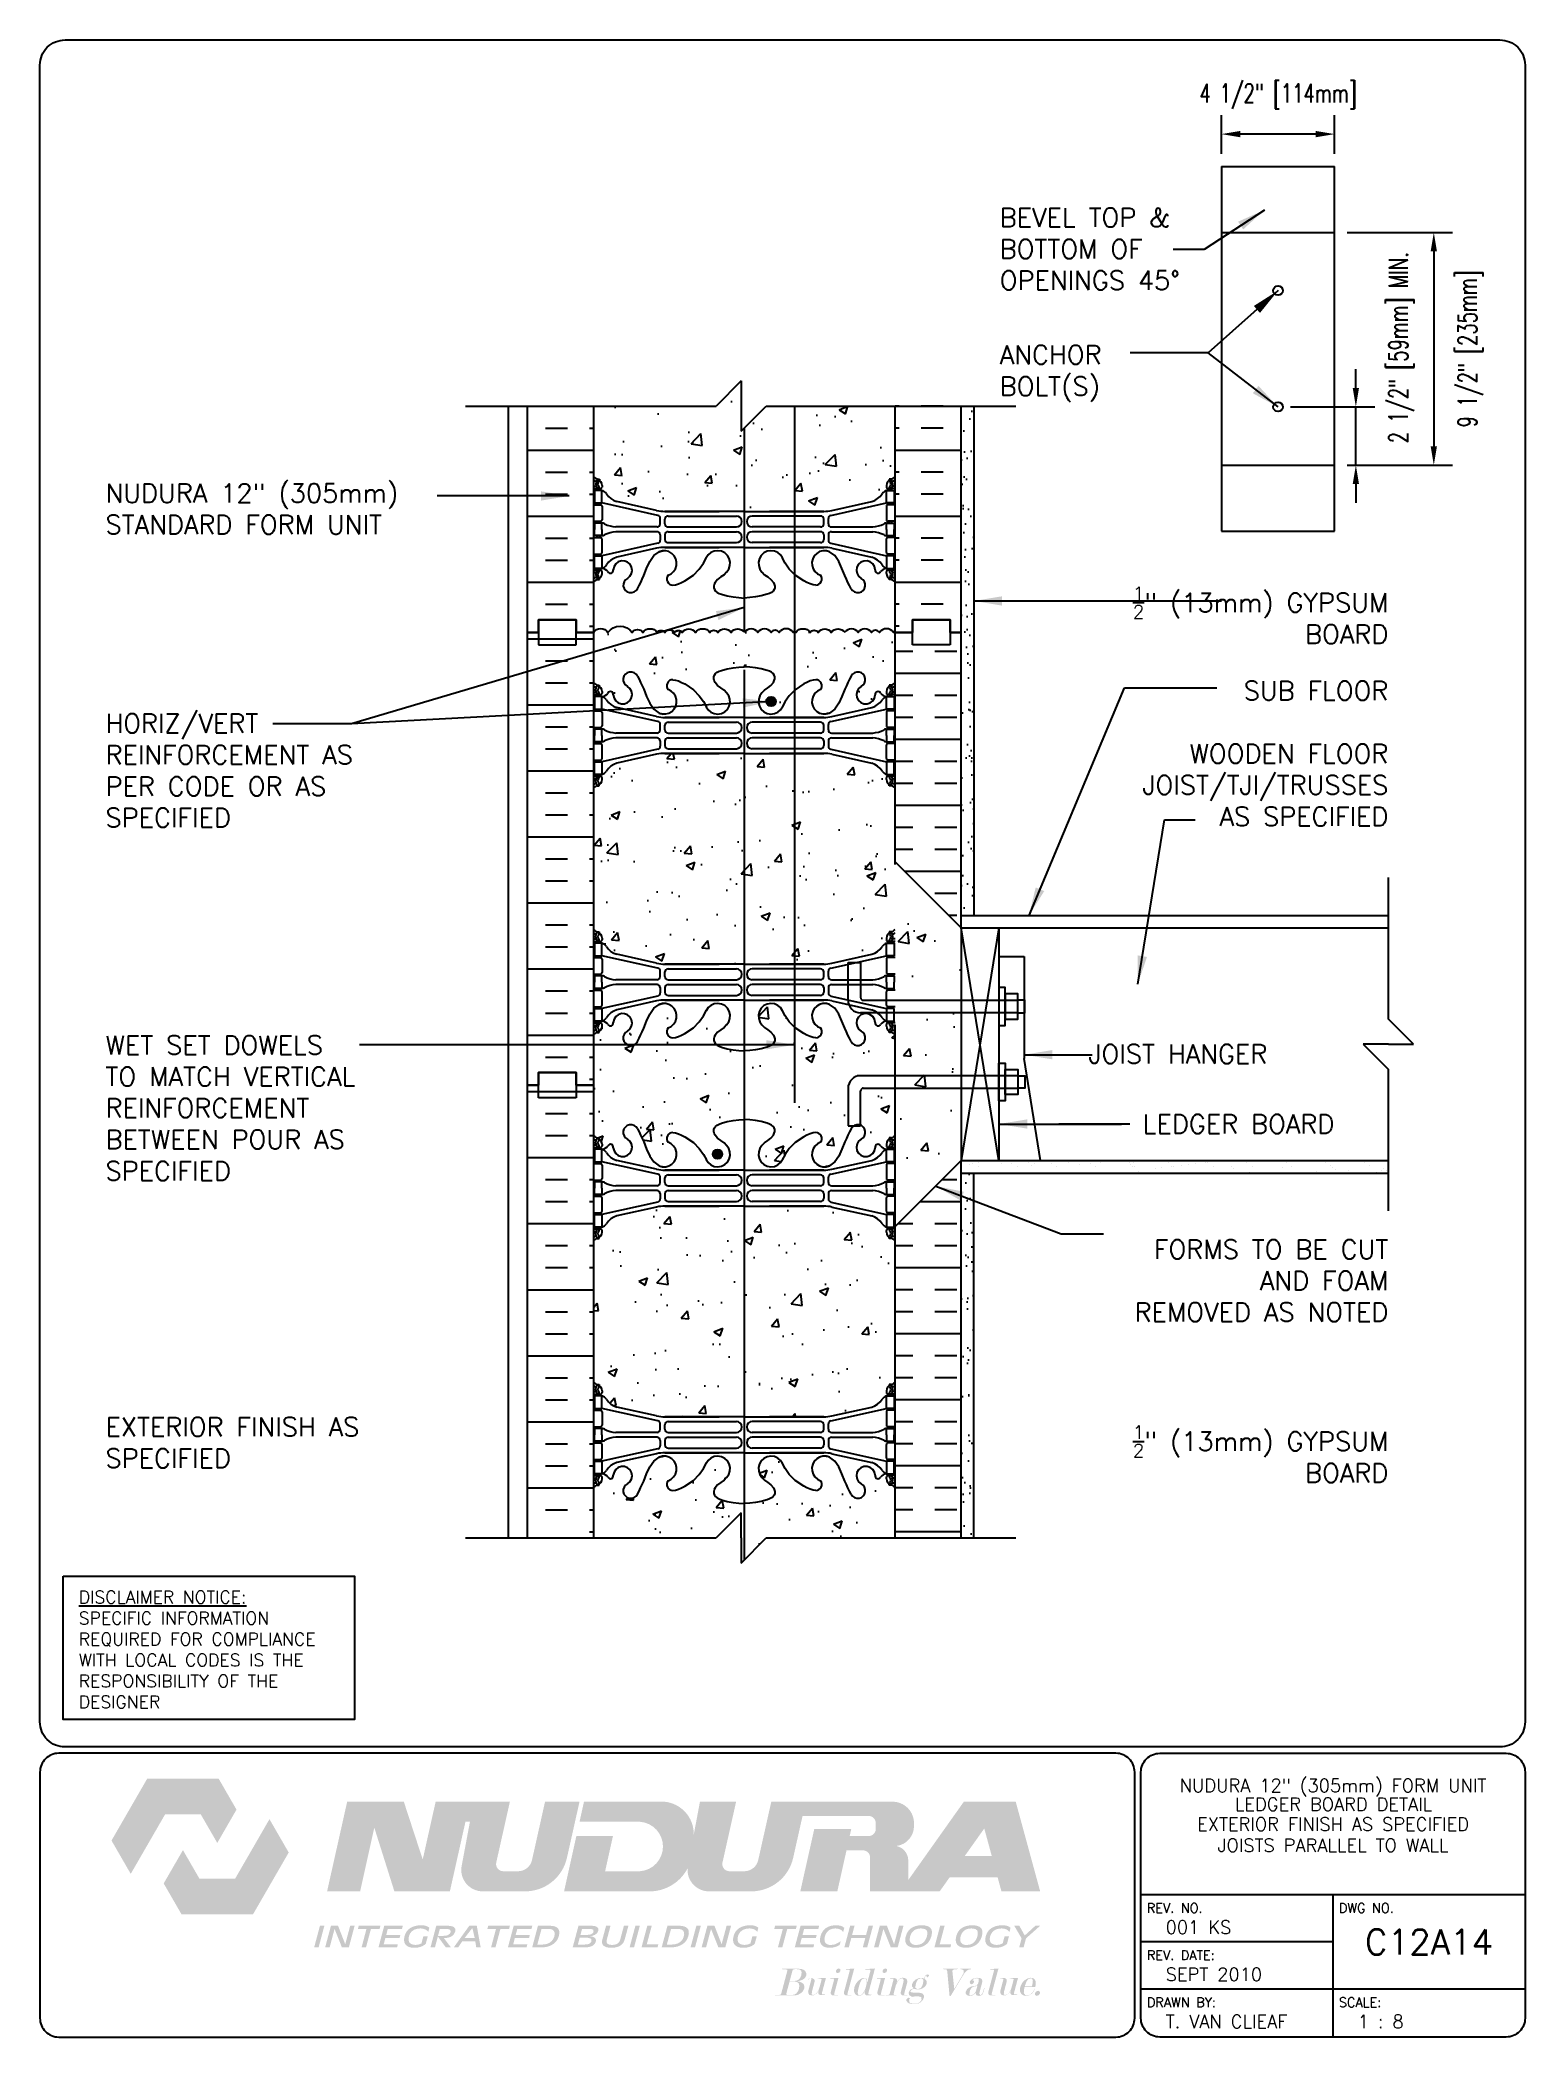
# Paper-space layout 'C12A14' of a CAD drawing. Header units: inches. Extents: x 0.42 to 7.8, y 0.49 to 10.41.
# The model-space entities are those that its viewports show. They can reach past a viewport. Long polylines and large blocks are cut down to what shows.
import ezdxf
from ezdxf.enums import TextEntityAlignment as Align

# ---------------------------------------------------------------- set-up
doc = ezdxf.new("R2010")
doc.units = ezdxf.units.IN
doc.header["$LTSCALE"] = 0.5
doc.header["$MEASUREMENT"] = 0
doc.linetypes.add('DASHED2', pattern=[0.375, 0.25, -0.125])
doc.linetypes.add('HIDDEN2', pattern=[0.1875, 0.125, -0.0625])
for name, color, linetype in [('HATCH', 12, 'Continuous'), ('LINE15', 9, 'Continuous'), ('LINE18', 9, 'Continuous'), ('line25', 2, 'Continuous'), ('LINE3', 3, 'Continuous'), ('LINE50', 5, 'Continuous'), ('LINE9', 9, 'Continuous'), ('LOGO', 7, 'Continuous'), ('TBK_LINE65', 3, 'Continuous'), ('TBK_TEXT', 4, 'Continuous'), ('TEXT', 4, 'Continuous'), ('Web_Edge', 9, 'Continuous')]:
    doc.layers.add(name, color=color, linetype=linetype)
doc.styles.add('DIM', font='romans.shx', dxfattribs={"width": 0.7})
doc.styles.add('ROMANS', font='romans.shx', dxfattribs={"height": 1.125})
doc.dimstyles.new('ext_12', dxfattribs={"dimscale": 12, "dimtxt": 0.09375, "dimasz": 0.09375, "dimexe": 0.09375, "dimexo": 0.0625, "dimgap": 0.0625, "dimtad": 1, "dimdec": 1, "dimzin": 3, "dimdsep": 46, "dimlunit": 4, "dimtxsty": 'DIM', "dimcen": 0.09, "dimdle": 0.09375, "dimclrt": 4, "dimadec": 0, "dimazin": 0, "dimtfac": 1, "dimtdec": 1, "dimtmove": 2, "dimatfit": 3, "dimfxl": 1, "dimfrac": 2, "dimtolj": 1, "dimtzin": 0, "dimarcsym": 0})
doc.dimstyles.new('ext_8', dxfattribs={"dimscale": 8, "dimtxt": 0.09375, "dimasz": 0.09375, "dimexe": 0.09375, "dimexo": 0.0625, "dimgap": 0.0625, "dimtad": 1, "dimdec": 1, "dimzin": 3, "dimdsep": 46, "dimlunit": 4, "dimtxsty": 'DIM', "dimcen": 0.09, "dimdle": 0.09375, "dimclrt": 4, "dimadec": 0, "dimazin": 0, "dimtfac": 1, "dimtdec": 1, "dimtmove": 2, "dimatfit": 3, "dimfxl": 1, "dimfrac": 2, "dimtolj": 1, "dimtzin": 0, "dimarcsym": 0})
pattern_1 = [(37.5, (125.1024, -15.0365), (-0.031497, 0.963412), [0, -0.76, 0, -0.85, 0, -0.8125]), (7.5, (125.1024, -15.0365), (0.884888, 1.411073), [0, -0.41, 0, -0.685, 0, -0.2625]), (327.5, (124.4874, -15.0365), (1.557071, 0.00283), [0, -0.25, 0, -0.9, 0, -1.175]), (317.5, (124.4874, -15.0365), (1.503063, 0.438838), [0, -0.125, 0, -0.59, 0, -0.675])]

psp = doc.layouts.new('C12A14')

# ---------------------------------------------------------------- texts
at = {"layer": 'TBK_TEXT', "color": 7, "style": 'ROMANS'}
for s, p in [('REV. NO.', (5.9215, 1.107)), ('DWG NO.', (6.876, 1.107)), ('REV. DATE:', (5.9215, 0.8726)), ('DRAWN BY:', (5.9215, 0.6382)), ('SCALE:', (6.876, 0.6382))]:
    psp.add_text(s, height=0.04688, dxfattribs=at).set_placement(p)
at = {"layer": 'TEXT', "insert": (0.6134, 2.7065), "char_height": 0.0625, "width": 1.41371, "attachment_point": 1, "style": 'ROMANS'}
psp.add_mtext('{\\Fromans.shx|c1;\\LDISCLAIMER NOTICE:\\l\\PSPECIFIC INFORMATION REQUIRED FOR COMPLIANCE WITH LOCAL CODES IS THE RESPONSIBILITY OF THE DESIGNER}', dxfattribs=at)

msp = doc.modelspace()

# ---------------------------------------------------------------- texts
at = {"layer": 'TEXT', "style": 'ROMANS'}
for s, p in [(' JOIST HANGER', (152.079, 17.078)), (' LEDGER BOARD', (154.231, 14.292))]:
    msp.add_text(s, height=0.75, dxfattribs=at).set_placement(p, align=Align.MIDDLE_LEFT)
at = {"layer": 'TEXT', "char_height": 0.75, "style": 'ROMANS'}
for s, insert, width, attachment_point in [('BEVEL TOP & BOTTOM OF OPENINGS 45%%D', (149.058, 49.082), 11.05043, 4), ('ANCHOR \\PBOLT(S)', (149.058, 44.125), 11.05043, 4), ('NUDURA 12" (305mm)\\PSTANDARD FORM UNIT', (113.503, 38.749), 13.05574, 4), ('\\A1;{\\H0.7x;\\S1/2;\\H1.4286x;" }(13mm) GYPSUM BOARD', (164.512, 34.522), 11.05043, 6), ('SUB FLOOR\\P\\PWOODEN FLOOR JOIST/TJI/TRUSSES\\PAS SPECIFIED', (164.512, 29.018), 11.05043, 6), ('HORIZ/VERT REINFORCEMENT AS PER CODE OR AS SPECIFIED', (113.503, 28.346), 12.96959, 4), ('WET SET DOWELS \\PTO MATCH VERTICAL\\PREINFORCEMENT BETWEEN POUR AS SPECIFIED', (113.503, 14.928), 12.96959, 4), ('FORMS TO BE CUT AND FOAM REMOVED AS NOTED', (164.512, 8.063), 11.05043, 6), ('EXTERIOR FINISH AS SPECIFIED', (113.503, 1.628), 12.96959, 4), ('\\A1;{\\H0.7x;\\S1/2;\\H1.4286x;"} (13mm) GYPSUM BOARD', (164.512, 1.173), 11.05043, 6)]:
    msp.add_mtext(s, dxfattribs=dict(at, insert=insert, width=width, attachment_point=attachment_point))

# ---------------------------------------------------------------- blocks, each defined once
blk = doc.blocks.new('TITLEBLOCK-Tag')
at = {"style": 'ROMANS'}
for tag, height, p in [('TITLE_LINE_1', 0.0625, (0.927, -0.1328)), ('TITLE_LINE_2', 0.0625, (0.9294, -0.2258)), ('CENTRE-LINE-3', 0.0625, (0.927, -0.3246)), ('TITLE_LINE_4', 0.0625, (0.927, -0.4299)), ('TITLE_LINE_5', 0.0625, (0.927, -0.526)), ('DWG', 0.125, (1.4043, -0.9102))]:
    blk.add_attdef(tag, text='', height=height, dxfattribs=at).set_placement(p, align=Align.MIDDLE_CENTER)
for tag, p in [('LATEST_REVISION', (0.0954, -0.8366)), ('REVISION_DATE', (0.0954, -1.071)), ('DRAWN_BY', (0.0954, -1.3053)), ('SCALE', (1.0499, -1.3053))]:
    blk.add_attdef(tag, text='', height=0.0469, dxfattribs=at).set_placement(p, align=Align.MIDDLE_LEFT)
blk = doc.blocks.new('*D1')
at = {"layer": 'Defpoints', "color": 0, "transparency": 16777216}
for p in [(160.125, 42.802), (163.22, 42.802), (162.375, 40.489)]:
    blk.add_point(p, dxfattribs=at)
at = {"layer": 'TEXT', "color": 0, "lineweight": -2, "transparency": 16777216}
for p, q in [((163.22, 43.552), (163.22, 44.302)), ((160.625, 42.802), (163.97, 42.802)), ((163.22, 40.489), (163.22, 42.802)), ((162.875, 40.489), (163.97, 40.489)), ((163.22, 39.739), (163.22, 38.989))]:
    blk.add_line(p, q, dxfattribs=at)
at = {"layer": 'TEXT', "color": 0, "transparency": 16777216}
for points in [[(163.095, 43.552), (163.345, 43.552), (163.22, 42.802)], [(163.095, 39.739), (163.345, 39.739), (163.22, 40.489)]]:
    blk.add_solid(points, dxfattribs=at)
at = {"layer": 'TEXT', "color": 4, "transparency": 16777216, "insert": (165.035, 45.16), "char_height": 0.75, "attachment_point": 5, "rotation": 90, "style": 'DIM'}
blk.add_mtext('\\A1;2 1/2" [59mm] MIN.', dxfattribs=at)
blk = doc.blocks.new('*D2')
at = {"layer": 'Defpoints', "color": 0, "transparency": 16777216}
for p in [(162.375, 49.739), (162.375, 40.489), (166.319, 40.489)]:
    blk.add_point(p, dxfattribs=at)
at = {"layer": 'TEXT', "color": 0, "lineweight": -2, "transparency": 16777216}
for p, q in [((162.875, 49.739), (167.069, 49.739)), ((166.319, 48.989), (166.319, 41.239)), ((162.875, 40.489), (167.069, 40.489))]:
    blk.add_line(p, q, dxfattribs=at)
at = {"layer": 'TEXT', "color": 0, "transparency": 16777216}
for points in [[(166.194, 48.989), (166.444, 48.989), (166.319, 49.739)], [(166.194, 41.239), (166.444, 41.239), (166.319, 40.489)]]:
    blk.add_solid(points, dxfattribs=at)
at = {"layer": 'TEXT', "color": 4, "transparency": 16777216, "insert": (167.782, 45.114), "char_height": 0.75, "attachment_point": 5, "rotation": 90, "style": 'DIM'}
blk.add_mtext('\\A1;9 1/2" [235mm]', dxfattribs=at)
blk = doc.blocks.new('*D3')
at = {"layer": 'Defpoints', "color": 0, "transparency": 16777216}
for p in [(157.875, 53.649), (157.875, 52.364), (162.375, 52.364)]:
    blk.add_point(p, dxfattribs=at)
at = {"layer": 'TEXT', "color": 0, "lineweight": -2, "transparency": 16777216}
for p, q in [((157.875, 52.864), (157.875, 54.399)), ((162.375, 52.864), (162.375, 54.399)), ((161.625, 53.649), (158.625, 53.649))]:
    blk.add_line(p, q, dxfattribs=at)
at = {"layer": 'TEXT', "color": 0, "transparency": 16777216}
for points in [[(158.625, 53.774), (158.625, 53.524), (157.875, 53.649)], [(161.625, 53.774), (161.625, 53.524), (162.375, 53.649)]]:
    blk.add_solid(points, dxfattribs=at)
at = {"layer": 'TEXT', "color": 4, "transparency": 16777216, "insert": (160.125, 55.149), "char_height": 0.75, "attachment_point": 5, "style": 'DIM'}
blk.add_mtext('\\A1;4 1/2" [114mm]', dxfattribs=at)
blk = doc.blocks.new('12-inch Hinge Pin Web')
at = {"layer": 'Web_Edge'}
for p, q in [((349.969, 208.905), (350.059, 208.905)), ((350.059, 208.905), (350.059, 208.863)), ((361.677, 208.905), (361.587, 208.905)), ((361.587, 208.905), (361.587, 208.863)), ((349.823, 208.626), (349.901, 208.626)), ((349.823, 208.526), (350.107, 208.526)), ((349.969, 208.526), (349.969, 208.456)), ((350.059, 208.526), (350.059, 208.456)), ((350.169, 208.656), (350.169, 208.588)), ((361.477, 208.656), (361.477, 208.588)), ((361.823, 208.526), (361.54, 208.526)), ((361.587, 208.526), (361.587, 208.456)), ((361.677, 208.526), (361.677, 208.456)), ((361.823, 208.626), (361.746, 208.626)), ((349.823, 207.886), (350.107, 207.886)), ((349.969, 207.956), (349.969, 207.886)), ((350.059, 207.956), (350.059, 207.886)), ((352.382, 207.459), (350.164, 207.956)), ((350.169, 207.823), (350.169, 207.288)), ((352.339, 207.658), (350.758, 208.011)), ((352.48, 207.125), (352.48, 207.337)), ((352.666, 207.622), (354.823, 207.622)), ((355.823, 207.622), (352.666, 207.622)), ((352.667, 207.126), (352.667, 207.31)), ((352.792, 207.435), (355.511, 207.435)), ((355.823, 207.622), (358.981, 207.622)), ((358.855, 207.435), (356.135, 207.435)), ((358.981, 207.622), (356.823, 207.622)), ((358.98, 207.126), (358.98, 207.31)), ((359.167, 207.125), (359.167, 207.337)), ((359.265, 207.459), (361.482, 207.956)), ((359.308, 207.658), (360.889, 208.011)), ((361.477, 207.823), (361.477, 207.288)), ((361.823, 207.886), (361.54, 207.886)), ((361.587, 207.956), (361.587, 207.886)), ((361.677, 207.956), (361.677, 207.886)), ((349.823, 207.226), (350.107, 207.226)), ((349.823, 206.586), (350.107, 206.586)), ((349.969, 207.226), (349.969, 207.156)), ((349.969, 206.586), (349.969, 206.656)), ((350.059, 207.226), (350.059, 207.156)), ((350.059, 206.586), (350.059, 206.656)), ((350.169, 205.988), (350.169, 206.523)), ((352.355, 207), (350.717, 207)), ((352.355, 206.812), (350.717, 206.812)), ((352.48, 206.687), (352.48, 206.475)), ((352.667, 206.686), (352.667, 206.502)), ((352.792, 207.001), (355.511, 207.001)), ((352.792, 206.811), (355.511, 206.811)), ((358.855, 207.001), (356.135, 207.001)), ((358.855, 206.811), (356.135, 206.811)), ((358.98, 206.686), (358.98, 206.502)), ((359.167, 206.687), (359.167, 206.475)), ((359.292, 207), (360.93, 207)), ((359.292, 206.812), (360.93, 206.812)), ((361.477, 205.988), (361.477, 206.523)), ((361.823, 207.226), (361.54, 207.226)), ((361.823, 206.586), (361.54, 206.586)), ((361.587, 207.226), (361.587, 207.156)), ((361.587, 206.586), (361.587, 206.656)), ((361.677, 207.226), (361.677, 207.156)), ((361.677, 206.586), (361.677, 206.656)), ((349.823, 205.926), (350.107, 205.926)), ((349.969, 205.856), (349.969, 205.926)), ((350.059, 205.856), (350.059, 205.926)), ((352.382, 206.353), (350.164, 205.856)), ((352.339, 206.154), (350.758, 205.801)), ((352.666, 206.19), (354.823, 206.19)), ((355.823, 206.19), (352.666, 206.19)), ((352.792, 206.377), (355.511, 206.377)), ((355.823, 206.19), (358.981, 206.19)), ((358.855, 206.377), (356.135, 206.377)), ((358.981, 206.19), (356.823, 206.19)), ((359.265, 206.353), (361.482, 205.856)), ((359.308, 206.154), (360.889, 205.801)), ((361.823, 205.926), (361.54, 205.926)), ((361.587, 205.856), (361.587, 205.926)), ((361.677, 205.856), (361.677, 205.926)), ((349.823, 205.286), (350.107, 205.286)), ((349.823, 205.186), (349.901, 205.186)), ((349.969, 205.286), (349.969, 205.356)), ((349.969, 204.907), (350.059, 204.907)), ((350.059, 205.286), (350.059, 205.356)), ((350.059, 204.907), (350.059, 204.949)), ((350.169, 205.156), (350.169, 205.223)), ((361.477, 205.156), (361.477, 205.223)), ((361.823, 205.286), (361.54, 205.286)), ((361.587, 205.286), (361.587, 205.356)), ((361.587, 204.907), (361.587, 204.949)), ((361.677, 204.907), (361.587, 204.907)), ((361.677, 205.286), (361.677, 205.356)), ((361.823, 205.186), (361.746, 205.186)), ((349.823, 198.818), (349.901, 198.818)), ((349.823, 198.718), (350.107, 198.718)), ((349.969, 199.097), (350.059, 199.097)), ((349.969, 198.718), (349.969, 198.648)), ((350.059, 199.097), (350.059, 199.055)), ((350.059, 198.718), (350.059, 198.648)), ((350.169, 198.848), (350.169, 198.781)), ((361.477, 198.848), (361.477, 198.781)), ((361.823, 198.718), (361.54, 198.718)), ((361.677, 199.097), (361.587, 199.097)), ((361.587, 199.097), (361.587, 199.055)), ((361.587, 198.718), (361.587, 198.648)), ((361.677, 198.718), (361.677, 198.648)), ((361.823, 198.818), (361.746, 198.818)), ((349.823, 198.078), (350.107, 198.078)), ((349.969, 198.148), (349.969, 198.078)), ((350.059, 198.148), (350.059, 198.078)), ((352.382, 197.652), (350.164, 198.148)), ((350.169, 198.016), (350.169, 197.481)), ((352.339, 197.85), (350.758, 198.203)), ((352.666, 197.814), (354.823, 197.814)), ((355.823, 197.814), (352.666, 197.814)), ((355.823, 197.814), (358.981, 197.814)), ((358.981, 197.814), (356.823, 197.814)), ((359.265, 197.652), (361.482, 198.148)), ((359.308, 197.85), (360.889, 198.203)), ((361.477, 198.016), (361.477, 197.481)), ((361.823, 198.078), (361.54, 198.078)), ((361.587, 198.148), (361.587, 198.078)), ((361.677, 198.148), (361.677, 198.078)), ((349.823, 197.418), (350.107, 197.418)), ((349.969, 197.418), (349.969, 197.348)), ((350.059, 197.418), (350.059, 197.348)), ((352.355, 197.192), (350.717, 197.192)), ((352.355, 197.004), (350.717, 197.004)), ((352.48, 197.317), (352.48, 197.53)), ((352.667, 197.318), (352.667, 197.502)), ((352.792, 197.627), (355.511, 197.627)), ((352.792, 197.193), (355.511, 197.193)), ((352.792, 197.003), (355.511, 197.003)), ((358.855, 197.627), (356.135, 197.627)), ((358.855, 197.193), (356.135, 197.193)), ((358.855, 197.003), (356.135, 197.003)), ((358.98, 197.318), (358.98, 197.502)), ((359.167, 197.317), (359.167, 197.53)), ((359.292, 197.192), (360.93, 197.192)), ((359.292, 197.004), (360.93, 197.004)), ((361.823, 197.418), (361.54, 197.418)), ((361.587, 197.418), (361.587, 197.348)), ((361.677, 197.418), (361.677, 197.348)), ((349.823, 196.778), (350.107, 196.778)), ((349.969, 196.778), (349.969, 196.848)), ((350.059, 196.778), (350.059, 196.848)), ((352.382, 196.545), (350.164, 196.048)), ((350.169, 196.181), (350.169, 196.716)), ((352.339, 196.347), (350.758, 195.994)), ((352.48, 196.879), (352.48, 196.667)), ((352.666, 196.383), (354.823, 196.383)), ((355.823, 196.383), (352.666, 196.383)), ((352.667, 196.878), (352.667, 196.694)), ((352.792, 196.569), (355.511, 196.569)), ((355.823, 196.383), (358.981, 196.383)), ((358.855, 196.569), (356.135, 196.569)), ((358.981, 196.383), (356.823, 196.383)), ((358.98, 196.878), (358.98, 196.694)), ((359.167, 196.879), (359.167, 196.667)), ((359.265, 196.545), (361.482, 196.048)), ((359.308, 196.347), (360.889, 195.994)), ((361.477, 196.181), (361.477, 196.716)), ((361.823, 196.778), (361.54, 196.778)), ((361.587, 196.778), (361.587, 196.848)), ((361.677, 196.778), (361.677, 196.848)), ((349.823, 196.118), (350.107, 196.118)), ((349.823, 195.478), (350.107, 195.478)), ((349.823, 195.378), (349.901, 195.378)), ((349.969, 196.048), (349.969, 196.118)), ((349.969, 195.478), (349.969, 195.548)), ((350.059, 196.048), (350.059, 196.118)), ((350.059, 195.478), (350.059, 195.548)), ((350.169, 195.348), (350.169, 195.416)), ((361.477, 195.348), (361.477, 195.416)), ((361.823, 196.118), (361.54, 196.118)), ((361.823, 195.478), (361.54, 195.478)), ((361.587, 196.048), (361.587, 196.118)), ((361.587, 195.478), (361.587, 195.548)), ((361.677, 196.048), (361.677, 196.118)), ((361.677, 195.478), (361.677, 195.548)), ((361.823, 195.378), (361.746, 195.378)), ((349.969, 195.099), (350.059, 195.099)), ((350.059, 195.099), (350.059, 195.141)), ((361.587, 195.099), (361.587, 195.141)), ((361.677, 195.099), (361.587, 195.099))]:
    blk.add_line(p, q, dxfattribs=at)
for points in [[(349.864, 207.956), (350.164, 207.956), (350.164, 208.456), (349.864, 208.456)], [(361.782, 207.956), (361.482, 207.956), (361.482, 208.456), (361.782, 208.456)], [(349.864, 205.856), (350.164, 205.856), (350.164, 205.356), (349.864, 205.356)], [(361.782, 205.856), (361.482, 205.856), (361.482, 205.356), (361.782, 205.356)], [(349.864, 198.148), (350.164, 198.148), (350.164, 198.648), (349.864, 198.648)], [(361.782, 198.148), (361.482, 198.148), (361.482, 198.648), (361.782, 198.648)], [(349.864, 196.048), (350.164, 196.048), (350.164, 195.548), (349.864, 195.548)], [(361.782, 196.048), (361.482, 196.048), (361.482, 195.548), (361.782, 195.548)]]:
    blk.add_lwpolyline(points, close=True, dxfattribs=at)
for points in [[(350.164, 206.906), (350.164, 207.156), (349.864, 207.156), (349.864, 206.906)], [(350.164, 206.906), (350.164, 206.656), (349.864, 206.656), (349.864, 206.906)], [(361.482, 206.906), (361.482, 207.156), (361.782, 207.156), (361.782, 206.906)], [(361.482, 206.906), (361.482, 206.656), (361.782, 206.656), (361.782, 206.906)], [(350.164, 197.098), (350.164, 197.348), (349.864, 197.348), (349.864, 197.098)], [(350.164, 197.098), (350.164, 196.848), (349.864, 196.848), (349.864, 197.098)], [(361.482, 197.098), (361.482, 197.348), (361.782, 197.348), (361.782, 197.098)], [(361.482, 197.098), (361.482, 196.848), (361.782, 196.848), (361.782, 197.098)]]:
    blk.add_lwpolyline(points, dxfattribs=at)
for centre, radius, start, end in [((350.169, 209.363), 0.5, 226.21089, 250.52878), ((350.169, 209.363), 0.6, 234.78322, 245.07477), ((350.163, 208.71), 0.25, 140.11451, 222.46087), ((350.005, 208.841), 0.045, 321.448, 139.1879), ((349.919, 208.656), 0.25, 0, 70.52878), ((350.989, 208.532), 0.375, 182.92371, 59.86753), ((351.309, 209.126), 0.3, 27.59697, 243.94252), ((352.982, 208.879), 0.242, 90, 218.23271), ((358.665, 208.879), 0.242, 321.76729, 90), ((360.337, 209.126), 0.3, 296.05748, 152.40303), ((360.657, 208.532), 0.375, 120.13247, 357.07629), ((361.727, 208.656), 0.25, 109.47122, 180), ((361.641, 208.841), 0.045, 40.8121, 218.552), ((361.477, 209.363), 0.5, 289.47122, 313.78911), ((361.484, 208.71), 0.25, 317.53913, 39.88549), ((361.477, 209.363), 0.6, 294.92523, 305.21678), ((349.902, 208.646), 0.0196, 269.40316, 15.4901), ((349.907, 208.8), 0.021, 343.464, 63.99573), ((350.012, 208.572), 0.045, 222.46087, 42.46087), ((350.163, 208.71), 0.16, 140.00008, 222.46087), ((350.107, 208.588), 0.0625, 270, 0), ((350.127, 208.805), 0.352, 276.12908, 321.53314), ((350.042, 208.113), 0.364, 34.97751, 70.33874), ((350.965, 208.725), 0.743, 212.79192, 253.81071), ((350.504, 208.537), 0.113, 347.81557, 154.05694), ((352.636, 208.254), 0.5, 246.21387, 71.79367), ((354.761, 208.254), 0.5, 204.81899, 44.18751), ((356.886, 208.254), 0.5, 135.81249, 335.18101), ((359.011, 208.254), 0.5, 108.20633, 293.78613), ((360.682, 208.725), 0.743, 286.18929, 327.20808), ((361.143, 208.537), 0.113, 25.94306, 192.18443), ((361.52, 208.805), 0.352, 218.46686, 263.87092), ((361.605, 208.113), 0.364, 109.66126, 145.02249), ((361.54, 208.588), 0.0625, 180, 270), ((361.635, 208.572), 0.045, 137.53913, 317.53913), ((361.484, 208.71), 0.16, 317.53913, 39.99992), ((361.74, 208.8), 0.021, 116.00427, 196.536), ((361.745, 208.646), 0.0196, 164.5099, 270.59684), ((350.107, 207.823), 0.0625, 0, 90), ((350.107, 207.288), 0.0625, 270, 0), ((352.666, 209.122), 1.5, 257.41348, 270), ((352.355, 207.337), 0.125, 0, 77.37673), ((352.792, 207.31), 0.125, 90, 180), ((355.511, 207.218), 0.217, 270, 90), ((356.135, 207.218), 0.217, 90, 270), ((358.855, 207.31), 0.125, 0, 90), ((358.981, 209.122), 1.5, 270, 282.58652), ((359.292, 207.337), 0.125, 102.62327, 180), ((361.54, 207.823), 0.0625, 90, 180), ((361.54, 207.288), 0.0625, 180, 270), ((350.107, 206.523), 0.0625, 0, 90), ((350.16, 206.937), 0.219, 60.49375, 88.91995), ((350.16, 206.875), 0.219, 271.08005, 299.50625), ((350.806, 208.167), 1.17, 242.63655, 265.65045), ((350.806, 205.645), 1.17, 94.34955, 117.36345), ((352.355, 207.125), 0.125, 270, 0), ((352.355, 206.687), 0.125, 0, 90), ((352.355, 206.475), 0.125, 282.62327, 0), ((352.792, 207.126), 0.125, 180, 270), ((352.792, 206.686), 0.125, 90, 180), ((352.792, 206.502), 0.125, 180, 270), ((355.511, 206.594), 0.217, 270, 90), ((356.135, 206.594), 0.217, 90, 270), ((358.855, 207.126), 0.125, 270, 360), ((358.855, 206.686), 0.125, 0, 90), ((358.855, 206.502), 0.125, 270, 0), ((359.292, 207.125), 0.125, 180, 270), ((359.292, 206.687), 0.125, 90, 180), ((359.292, 206.475), 0.125, 180, 257.37673), ((360.841, 208.167), 1.17, 274.34955, 297.36345), ((360.841, 205.645), 1.17, 62.63655, 85.65045), ((361.487, 206.937), 0.219, 91.08005, 119.50625), ((361.487, 206.875), 0.219, 240.49375, 268.91995), ((361.54, 206.523), 0.0625, 90, 180), ((350.107, 205.988), 0.0625, 270, 0), ((350.965, 205.087), 0.743, 106.18929, 147.20808), ((352.666, 204.69), 1.5, 90, 102.58652), ((358.981, 204.69), 1.5, 77.41348, 90), ((360.682, 205.087), 0.743, 32.79192, 73.81071), ((361.54, 205.988), 0.0625, 180, 270), ((350.169, 204.449), 0.6, 114.92523, 125.21678), ((350.169, 204.449), 0.5, 109.47122, 133.78911), ((349.902, 205.166), 0.0196, 344.5099, 90.59684), ((350.163, 205.101), 0.25, 137.53913, 219.88549), ((349.907, 205.012), 0.021, 296.00427, 16.536), ((350.005, 204.97), 0.045, 220.8121, 38.552), ((350.012, 205.24), 0.045, 317.53913, 137.53913), ((350.163, 205.101), 0.16, 137.53913, 219.99992), ((349.919, 205.156), 0.25, 289.47122, 360), ((350.107, 205.223), 0.0625, 360, 90), ((350.042, 205.699), 0.364, 289.66126, 325.02249), ((361.605, 205.699), 0.364, 214.97751, 250.33874), ((361.54, 205.223), 0.0625, 90, 180), ((361.727, 205.156), 0.25, 180, 250.52878), ((361.635, 205.24), 0.045, 42.46087, 222.46087), ((361.641, 204.97), 0.045, 141.448, 319.1879), ((361.484, 205.101), 0.16, 320.00008, 42.46087), ((361.477, 204.449), 0.5, 46.21089, 70.52878), ((361.484, 205.101), 0.25, 320.11451, 42.46087), ((361.74, 205.012), 0.021, 163.464, 243.99573), ((361.745, 205.166), 0.0196, 89.40316, 195.4901), ((361.477, 204.449), 0.6, 54.78322, 65.07477), ((350.169, 199.555), 0.5, 226.21089, 250.52878), ((350.169, 199.555), 0.6, 234.78322, 245.07477), ((349.902, 198.838), 0.0196, 269.40316, 15.4901), ((350.163, 198.903), 0.25, 140.11451, 222.46087), ((349.907, 198.992), 0.021, 343.464, 63.99573), ((350.005, 199.034), 0.045, 321.448, 139.1879), ((350.012, 198.764), 0.045, 222.46087, 42.46087), ((349.919, 198.848), 0.25, 0, 70.52878), ((350.163, 198.903), 0.16, 140.00008, 222.46087), ((350.107, 198.781), 0.0625, 270, 0), ((350.042, 198.306), 0.364, 34.97751, 70.33874), ((350.965, 198.917), 0.743, 212.79192, 253.81071), ((360.682, 198.917), 0.743, 286.18929, 327.20808), ((361.605, 198.306), 0.364, 109.66126, 145.02249), ((361.727, 198.848), 0.25, 109.47122, 180), ((361.54, 198.781), 0.0625, 180, 270), ((361.635, 198.764), 0.045, 137.53913, 317.53913), ((361.641, 199.034), 0.045, 40.8121, 218.552), ((361.484, 198.903), 0.16, 317.53913, 39.99992), ((361.477, 199.555), 0.5, 289.47122, 313.78911), ((361.484, 198.903), 0.25, 317.53913, 39.88549), ((361.74, 198.992), 0.021, 116.00427, 196.536), ((361.745, 198.838), 0.0196, 164.5099, 270.59684), ((361.477, 199.555), 0.6, 294.92523, 305.21678), ((350.107, 198.016), 0.0625, 0, 90), ((352.666, 199.314), 1.5, 257.41348, 270), ((358.981, 199.314), 1.5, 270, 282.58652), ((361.54, 198.016), 0.0625, 90, 180), ((350.107, 197.481), 0.0625, 270, 0), ((350.16, 197.13), 0.219, 60.49375, 88.91995), ((350.806, 198.359), 1.17, 242.63655, 265.65045), ((350.806, 195.837), 1.17, 94.34955, 117.36345), ((352.355, 197.317), 0.125, 270, 0), ((352.355, 196.879), 0.125, 0, 90), ((352.355, 197.53), 0.125, 0, 77.37673), ((352.792, 197.502), 0.125, 90, 180), ((352.792, 197.318), 0.125, 180, 270), ((352.792, 196.878), 0.125, 90, 180), ((355.511, 197.41), 0.217, 270, 90), ((355.511, 196.786), 0.217, 270, 90), ((356.135, 197.41), 0.217, 90, 270), ((356.135, 196.786), 0.217, 90, 270), ((358.855, 197.502), 0.125, 0, 90), ((358.855, 197.318), 0.125, 270, 360), ((358.855, 196.878), 0.125, 0, 90), ((359.292, 197.53), 0.125, 102.62327, 180), ((359.292, 197.317), 0.125, 180, 270), ((359.292, 196.879), 0.125, 90, 180), ((360.841, 198.359), 1.17, 274.34955, 297.36345), ((360.841, 195.837), 1.17, 62.63655, 85.65045), ((361.487, 197.13), 0.219, 91.08005, 119.50625), ((361.54, 197.481), 0.0625, 180, 270), ((350.107, 196.716), 0.0625, 0, 90), ((350.107, 196.181), 0.0625, 270, 0), ((350.16, 197.067), 0.219, 271.08005, 299.50625), ((352.666, 194.883), 1.5, 90, 102.58652), ((352.355, 196.667), 0.125, 282.62327, 0), ((352.636, 195.75), 0.5, 288.20633, 113.78613), ((352.792, 196.694), 0.125, 180, 270), ((354.761, 195.75), 0.5, 315.81249, 155.18101), ((356.886, 195.75), 0.5, 24.81899, 224.18751), ((359.011, 195.75), 0.5, 66.21387, 251.79367), ((358.855, 196.694), 0.125, 270, 0), ((358.981, 194.883), 1.5, 77.41348, 90), ((359.292, 196.667), 0.125, 180, 257.37673), ((361.487, 197.067), 0.219, 240.49375, 268.91995), ((361.54, 196.716), 0.0625, 90, 180), ((361.54, 196.181), 0.0625, 180, 270), ((349.902, 195.359), 0.0196, 344.5099, 90.59684), ((350.163, 195.294), 0.25, 137.53913, 219.88549), ((350.012, 195.432), 0.045, 317.53913, 137.53913), ((350.163, 195.294), 0.16, 137.53913, 219.99992), ((349.919, 195.348), 0.25, 289.47122, 360), ((350.107, 195.416), 0.0625, 360, 90), ((350.042, 195.891), 0.364, 289.66126, 325.02249), ((350.127, 195.199), 0.352, 38.46686, 83.87092), ((350.965, 195.28), 0.743, 106.18929, 147.20808), ((350.504, 195.467), 0.113, 205.94306, 12.18443), ((350.989, 195.472), 0.375, 300.13247, 177.07629), ((360.657, 195.472), 0.375, 2.92371, 239.86753), ((360.682, 195.28), 0.743, 32.79192, 73.81071), ((361.143, 195.467), 0.113, 167.81557, 334.05694), ((361.52, 195.199), 0.352, 96.12908, 141.53314), ((361.605, 195.891), 0.364, 214.97751, 250.33874), ((361.54, 195.416), 0.0625, 90, 180), ((361.727, 195.348), 0.25, 180, 250.52878), ((361.635, 195.432), 0.045, 42.46087, 222.46087), ((361.484, 195.294), 0.16, 320.00008, 42.46087), ((361.484, 195.294), 0.25, 320.11451, 42.46087), ((361.745, 195.359), 0.0196, 89.40316, 195.4901), ((350.169, 194.641), 0.6, 114.92523, 125.21678), ((350.169, 194.641), 0.5, 109.47122, 133.78911), ((349.907, 195.204), 0.021, 296.00427, 16.536), ((350.005, 195.163), 0.045, 220.8121, 38.552), ((351.309, 194.878), 0.3, 116.05748, 332.40303), ((352.982, 195.125), 0.242, 141.76729, 270), ((358.665, 195.125), 0.242, 270, 38.23271), ((360.337, 194.878), 0.3, 207.59697, 63.94252), ((361.641, 195.163), 0.045, 141.448, 319.1879), ((361.477, 194.641), 0.5, 46.21089, 70.52878), ((361.74, 195.204), 0.021, 163.464, 243.99573), ((361.477, 194.641), 0.6, 54.78322, 65.07477)]:
    blk.add_arc(centre, radius, start, end, dxfattribs=at)
for points, knots in [([(355.119, 208.603), (355.012, 208.766), (354.652, 208.856), (354.575, 209.352), (355.123, 209.588), (355.527, 209.616), (355.823, 209.637)], [0.229407, 0.229407, 0.229407, 0.229407, 0.844432, 1.128849, 1.464331, 2.389004, 2.389004, 2.389004, 2.389004]), ([(356.527, 208.603), (356.635, 208.766), (356.995, 208.856), (357.072, 209.352), (356.524, 209.588), (356.12, 209.616), (355.823, 209.637)], [0.229407, 0.229407, 0.229407, 0.229407, 0.844432, 1.128849, 1.464331, 2.389004, 2.389004, 2.389004, 2.389004]), ([(351.575, 209.265), (351.661, 209.098), (351.914, 208.608), (352.128, 207.859), (352.538, 207.764), (352.595, 207.756)], [0, 0, 0, 0, 0.579211, 1.703896, 1.875321, 1.875321, 1.875321, 1.875321]), ([(352.982, 209.121), (353.103, 209.123), (353.937, 208.766), (354.176, 208.309), (354.317, 208.026)], [0.038125, 0.038125, 0.038125, 0.038125, 0.320663, 1.258119, 1.258119, 1.258119, 1.258119]), ([(358.665, 209.121), (358.544, 209.123), (357.71, 208.766), (357.471, 208.309), (357.33, 208.026)], [0.038125, 0.038125, 0.038125, 0.038125, 0.320663, 1.258119, 1.258119, 1.258119, 1.258119]), ([(360.072, 209.265), (359.986, 209.098), (359.733, 208.608), (359.519, 207.859), (359.109, 207.764), (359.052, 207.756)], [0, 0, 0, 0, 0.579211, 1.703896, 1.875321, 1.875321, 1.875321, 1.875321]), ([(351.575, 194.739), (351.661, 194.906), (351.914, 195.396), (352.128, 196.145), (352.538, 196.24), (352.595, 196.248)], [0, 0, 0, 0, 0.579211, 1.703896, 1.875321, 1.875321, 1.875321, 1.875321]), ([(360.072, 194.739), (359.986, 194.906), (359.733, 195.396), (359.519, 196.145), (359.109, 196.24), (359.052, 196.248)], [0, 0, 0, 0, 0.579211, 1.703896, 1.875321, 1.875321, 1.875321, 1.875321]), ([(352.982, 194.883), (353.103, 194.881), (353.937, 195.239), (354.176, 195.695), (354.317, 195.979)], [0.038125, 0.038125, 0.038125, 0.038125, 0.320663, 1.258119, 1.258119, 1.258119, 1.258119]), ([(355.119, 195.401), (355.012, 195.238), (354.652, 195.148), (354.575, 194.652), (355.123, 194.416), (355.527, 194.388), (355.823, 194.367)], [0.229407, 0.229407, 0.229407, 0.229407, 0.844432, 1.128849, 1.464331, 2.389004, 2.389004, 2.389004, 2.389004]), ([(356.527, 195.401), (356.635, 195.238), (356.995, 195.148), (357.072, 194.652), (356.524, 194.416), (356.12, 194.388), (355.823, 194.367)], [0.229407, 0.229407, 0.229407, 0.229407, 0.844432, 1.128849, 1.464331, 2.389004, 2.389004, 2.389004, 2.389004]), ([(358.665, 194.883), (358.544, 194.881), (357.71, 195.239), (357.471, 195.695), (357.33, 195.979)], [0.038125, 0.038125, 0.038125, 0.038125, 0.320663, 1.258119, 1.258119, 1.258119, 1.258119])]:
    blk.add_open_spline(points, degree=3, knots=knots, dxfattribs=at)
for points in [[(352.667, 207.131), (352.667, 207.305)], [(358.98, 207.131), (358.98, 207.305)], [(352.667, 206.681), (352.667, 206.507)], [(358.98, 206.681), (358.98, 206.507)], [(352.667, 197.323), (352.667, 197.497)], [(358.98, 197.323), (358.98, 197.497)], [(352.667, 196.873), (352.667, 196.699)], [(358.98, 196.873), (358.98, 196.699)]]:
    blk.add_open_spline(points, degree=1, dxfattribs=at)

# ---------------------------------------------------------------- dimensions: what is measured, and where the dimension line sits
at = {"layer": 'TEXT'}
dim = msp.add_linear_dim(base=(157.875, 53.649), p1=(162.375, 52.364), p2=(157.875, 52.364), dimstyle='ext_8', dxfattribs=at)
dim.commit()
dim.dimension.update_dxf_attribs({"geometry": '*D3', "text_midpoint": (160.125, 55.149), "dimtype": 160})
dim = msp.add_linear_dim(base=(166.319144649, 40.489389629), p1=(162.375384853, 49.739389629), p2=(162.375384853, 40.489389629), angle=90, dimstyle='ext_8', dxfattribs=at)
dim.commit()
dim.dimension.update_dxf_attribs({"geometry": '*D2', "text_midpoint": (167.782305445, 45.114389629), "dimtype": 160})
dim = msp.add_linear_dim(base=(163.22, 42.802), p1=(162.375, 40.489), p2=(160.125, 42.802), angle=90, text='<> MIN.', dimstyle='ext_8', dxfattribs=at)
dim.commit()
dim.dimension.update_dxf_attribs({"geometry": '*D1', "text_midpoint": (165.035, 45.16), "dimtype": 160})

# ---------------------------------------------------------------- hatches: boundary and pattern name
at = {"layer": 'HATCH'}
h = msp.add_hatch(dxfattribs=at)
h.set_pattern_fill('AR-CONC', color=256, scale=0.5)
h.paths.add_polyline_path([(144.558, 39.684, -0.249069), (144.668, 39.892), (144.668, 39.933), (144.758, 39.933, 0.088416), (144.904, 40.031), (144.904, 42.838), (139.779, 42.838), (138.779, 41.838), (138.779, 43.838), (137.779, 42.838), (132.904, 42.838), (132.904, 40.031, 0.088416), (133.05, 39.933), (133.14, 39.933), (133.14, 39.892, -0.249069), (133.25, 39.684), (133.25, 39.617, -0.414214), (133.187, 39.554), (133.14, 39.554), (133.14, 39.484), (133.245, 39.484, -0.155529), (133.42, 39.35, 0.180914), (133.838, 39.039), (135.419, 38.686, 0.054974), (135.746, 38.65), (138.904, 38.65), (142.062, 38.65, 0.054974), (142.389, 38.686), (143.969, 39.039, 0.180914), (144.387, 39.35, -0.155529), (144.563, 39.484), (144.668, 39.484), (144.668, 39.554), (144.62, 39.554, -0.414214), (144.558, 39.617)])
edge = h.paths.add_edge_path()
edge.add_line((144.904, 33.838), (144.904, 33.905))
edge.add_arc((145.109, 33.651), 0.326, 128.87616, 145)
edge.add_arc((144.559, 33.64), 0.345, 35, 145)
edge.add_arc((144.117, 33.727), 0.195, 35, 145)
edge.add_arc((143.695, 33.655), 0.32, 35, 145)
edge.add_arc((143.164, 33.654), 0.326, 34.49364, 144.49364)
edge.add_arc((142.633, 33.654), 0.326, 35.50636, 145.50636)
edge.add_arc((142.101, 33.655), 0.32, 35, 145)
edge.add_arc((141.68, 33.727), 0.195, 35, 145)
edge.add_arc((141.238, 33.64), 0.345, 35, 145)
edge.add_arc((140.688, 33.651), 0.326, 35, 48.57441)
edge.add_arc((141.12, 33.651), 0.326, 131.42559, 145)
edge.add_arc((140.57, 33.64), 0.345, 35, 145)
edge.add_arc((140.128, 33.727), 0.195, 35, 145)
edge.add_arc((139.706, 33.655), 0.32, 35, 145)
edge.add_arc((139.175, 33.654), 0.326, 34.49364, 144.49364)
edge.add_arc((138.644, 33.654), 0.326, 35.50636, 145.50636)
edge.add_arc((138.113, 33.655), 0.32, 35, 145)
edge.add_arc((137.691, 33.727), 0.195, 35, 145)
edge.add_arc((137.249, 33.64), 0.345, 35, 145)
edge.add_arc((136.699, 33.651), 0.326, 35, 145)
edge.add_arc((136.283, 33.734), 0.182, 35, 145)
edge.add_arc((135.938, 33.702), 0.238, 35, 145)
edge.add_arc((135.59, 33.732), 0.186, 35, 145)
edge.add_arc((135.155, 33.64), 0.345, 35, 145)
edge.add_arc((134.656, 33.687), 0.263, 35, 145)
edge.add_arc((133.962, 33.503), 0.585, 35, 145)
edge.add_arc((133.193, 33.636), 0.353, 35, 145)
edge.add_line((132.904, 33.838), (132.904, 31.838))
edge.add_arc((133.25, 32.199), 0.5, 226.21089, 246.42182)
edge.add_line((133.05, 31.741), (133.14, 31.741))
edge.add_line((133.14, 31.741), (133.14, 31.699))
edge.add_arc((133, 31.492), 0.25, 0, 55.9442, ccw=False)
edge.add_line((133.25, 31.492), (133.25, 31.425))
edge.add_arc((133.187, 31.425), 0.0625, -90, 0, ccw=False)
edge.add_line((133.187, 31.362), (133.14, 31.362))
edge.add_line((133.14, 31.362), (133.14, 31.292))
edge.add_line((133.14, 31.292), (133.245, 31.292))
edge.add_arc((133.207, 31.642), 0.352, 276.12908, 321.53314)
edge.add_arc((133.584, 31.373), 0.113, -12.18443, 154.05694, ccw=False)
edge.add_arc((134.07, 31.369), 0.375, 182.92371, 419.86753)
edge.add_arc((134.39, 31.962), 0.3, 27.59697, 243.94252, ccw=False)
edge.add_spline(control_points=[(134.656, 32.101), (134.742, 31.935), (134.995, 31.444), (135.189, 30.764), (135.515, 30.633)], knot_values=[0, 0, 0, 0, 0.579211, 1.703896, 1.703896, 1.703896, 1.703896], degree=3, periodic=0)
edge.add_spline(control_points=[(135.515, 30.633), (135.564, 30.613), (135.619, 30.601), (135.675, 30.592)], knot_values=[1.703896, 1.703896, 1.703896, 1.703896, 1.875321, 1.875321, 1.875321, 1.875321], degree=3, periodic=0)
edge.add_arc((135.716, 31.091), 0.5, 265.29258, 431.79367)
edge.add_arc((136.063, 31.715), 0.242, 90, 218.23271, ccw=False)
edge.add_spline(control_points=[(136.063, 31.957), (136.184, 31.959), (137.003, 31.608), (137.248, 31.161), (137.387, 30.881)], knot_values=[0.038125, 0.038125, 0.038125, 0.038125, 0.320663, 1.237398, 1.237398, 1.237398, 1.237398], degree=3, periodic=0)
edge.add_spline(control_points=[(137.397, 30.862), (137.394, 30.868), (137.391, 30.874), (137.387, 30.881)], knot_values=[1.237398, 1.237398, 1.237398, 1.237398, 1.258119, 1.258119, 1.258119, 1.258119], degree=3, periodic=0)
edge.add_arc((137.841, 31.091), 0.5, 208.0183, 404.18751)
edge.add_spline(control_points=[(138.2, 31.439), (138.092, 31.602), (137.732, 31.693), (137.656, 32.188), (138.204, 32.424), (138.608, 32.453), (138.904, 32.474)], knot_values=[0.229407, 0.229407, 0.229407, 0.229407, 0.844432, 1.128849, 1.464331, 2.389004, 2.389004, 2.389004, 2.389004], degree=3, periodic=0)
edge.add_spline(control_points=[(138.904, 32.474), (139.2, 32.453), (139.604, 32.424), (140.152, 32.188), (140.075, 31.693), (139.715, 31.602), (139.608, 31.439)], knot_values=[0.229407, 0.229407, 0.229407, 0.229407, 1.15408, 1.489562, 1.773979, 2.389004, 2.389004, 2.389004, 2.389004], degree=3, periodic=0)
edge.add_arc((139.966, 31.091), 0.5, 135.81249, 331.9817)
edge.add_spline(control_points=[(140.411, 30.862), (140.414, 30.868), (140.417, 30.874), (140.42, 30.881)], knot_values=[1.237398, 1.237398, 1.237398, 1.237398, 1.258119, 1.258119, 1.258119, 1.258119], degree=3, periodic=0)
edge.add_spline(control_points=[(140.42, 30.881), (140.56, 31.161), (140.805, 31.608), (141.624, 31.959), (141.745, 31.957)], knot_values=[0.038125, 0.038125, 0.038125, 0.038125, 0.95486, 1.237398, 1.237398, 1.237398, 1.237398], degree=3, periodic=0)
edge.add_arc((141.745, 31.715), 0.242, -38.23271, 90, ccw=False)
edge.add_arc((142.091, 31.091), 0.5, 108.20633, 274.70742)
edge.add_spline(control_points=[(142.132, 30.592), (142.189, 30.601), (142.243, 30.613), (142.293, 30.633)], knot_values=[1.703896, 1.703896, 1.703896, 1.703896, 1.875321, 1.875321, 1.875321, 1.875321], degree=3, periodic=0)
edge.add_spline(control_points=[(142.293, 30.633), (142.619, 30.764), (142.813, 31.444), (143.066, 31.935), (143.152, 32.101)], knot_values=[0, 0, 0, 0, 1.124685, 1.703896, 1.703896, 1.703896, 1.703896], degree=3, periodic=0)
edge.add_arc((143.418, 31.962), 0.3, -63.94252, 153.05649, ccw=False)
edge.add_arc((143.738, 31.369), 0.375, 120.13247, 357.07629)
edge.add_arc((144.223, 31.373), 0.113, 25.94306, 192.18443, ccw=False)
edge.add_arc((144.6, 31.642), 0.352, 218.46686, 263.87092)
edge.add_line((144.563, 31.292), (144.668, 31.292))
edge.add_line((144.668, 31.292), (144.668, 31.362))
edge.add_line((144.668, 31.362), (144.62, 31.362))
edge.add_arc((144.62, 31.425), 0.0625, 180, 270, ccw=False)
edge.add_line((144.558, 31.425), (144.558, 31.492))
edge.add_arc((144.808, 31.492), 0.25, 124.0558, 180, ccw=False)
edge.add_line((144.668, 31.699), (144.668, 31.741))
edge.add_line((144.668, 31.741), (144.758, 31.741))
edge.add_arc((144.558, 32.199), 0.5, 293.57818, 313.78911)
edge.add_line((144.904, 31.838), (144.904, 33.838))
h.paths.add_polyline_path([(144.558, 27.992), (144.558, 28.06, -0.414214), (144.62, 28.122), (144.668, 28.122), (144.668, 28.192), (144.563, 28.192, -0.155529), (144.387, 28.326, 0.180914), (143.969, 28.638), (142.389, 28.991, 0.054974), (142.062, 29.027), (139.904, 29.027), (138.904, 29.027), (135.746, 29.027, 0.054974), (135.419, 28.991), (133.838, 28.638, 0.180914), (133.42, 28.326, -0.155529), (133.245, 28.192), (133.14, 28.192), (133.14, 28.122), (133.187, 28.122, -0.414214), (133.25, 28.06), (133.25, 27.992, -0.249069), (133.14, 27.785), (133.14, 27.743), (133.05, 27.743, 0.088416), (132.904, 27.646), (132.904, 22.031, 0.088416), (133.05, 21.933), (133.14, 21.933), (133.14, 21.892, -0.249069), (133.25, 21.684), (133.25, 21.617, -0.414214), (133.187, 21.554), (133.14, 21.554), (133.14, 21.484), (133.245, 21.484, -0.155529), (133.42, 21.35, 0.180914), (133.838, 21.039), (135.419, 20.686, 0.054974), (135.746, 20.65), (137.904, 20.65), (138.904, 20.65), (142.062, 20.65, 0.054974), (142.389, 20.686), (143.969, 21.039, 0.180914), (144.387, 21.35, -0.155529), (144.563, 21.484), (144.668, 21.484), (144.668, 21.554), (144.62, 21.554, -0.414214), (144.558, 21.617), (144.558, 21.684, -0.249069), (144.668, 21.892), (144.668, 21.933), (144.758, 21.933, 0.088416), (144.904, 22.031), (144.904, 24.713), (144.904, 27.646, 0.088416), (144.758, 27.743), (144.668, 27.743), (144.668, 27.785, -0.249069)])
h = msp.add_hatch(dxfattribs=at)
h.set_pattern_fill('INSUL', color=256, scale=7, style=0)
h.set_pattern_definition([(0, (-2793.2578, -363.1712), (0, 2.625), []), (0, (-2793.2578, -362.2962), (0, 2.625), [0.875, -0.875]), (0, (-2793.2578, -361.4212), (0, 2.625), [0.875, -0.875])])
h.paths.add_polyline_path([(132.904, 42.838), (130.279, 42.838), (130.279, 33.838), (130.716, 33.838), (130.716, 34.338), (132.216, 34.338), (132.216, 33.838), (132.904, 33.838)])
h = msp.add_hatch(dxfattribs=at)
h.set_pattern_fill('INSUL', color=256, scale=7, style=0)
h.set_pattern_definition([(180, (3071.0654, -363.1712), (0, 2.625), []), (180, (3071.0654, -362.2962), (0, 2.625), [0.875, -0.875]), (180, (3071.0654, -361.4212), (0, 2.625), [0.875, -0.875])])
h.paths.add_polyline_path([(147.529, 42.838), (144.904, 42.838), (144.904, 33.838), (145.591, 33.838), (145.591, 34.338), (147.091, 34.338), (147.091, 33.838), (147.529, 33.838)])
h = msp.add_hatch(dxfattribs=at)
h.set_pattern_fill('AR-SAND', color=256, scale=0.5, style=0)
h.set_pattern_definition(pattern_1)
h.paths.add_polyline_path([(148.029, 42.838), (147.529, 42.838), (147.529, 22.588), (148.029, 22.588)])
h = msp.add_hatch(dxfattribs=at)
h.set_pattern_fill('INSUL', color=256, scale=7, style=0)
h.set_pattern_definition([(0, (-2793.2578, -381.1712), (0, 2.625), []), (0, (-2793.2578, -380.2962), (0, 2.625), [0.875, -0.875]), (0, (-2793.2578, -379.4212), (0, 2.625), [0.875, -0.875])])
h.paths.add_polyline_path([(130.279, 15.838), (130.716, 15.838), (130.716, 16.338), (132.216, 16.338), (132.216, 15.838), (132.904, 15.838), (132.904, 33.838), (132.216, 33.838), (132.216, 34.338), (130.716, 34.338), (130.716, 33.838), (130.279, 33.838)])
h = msp.add_hatch(dxfattribs=at)
h.set_pattern_fill('INSUL', color=256, scale=7, style=0)
h.set_pattern_definition([(0, (34.4787, -15.0365), (0, 2.625), []), (0, (34.4787, -14.1615), (0, 2.625), [0.875, -0.875]), (0, (34.4787, -13.2865), (0, 2.625), [0.875, -0.875])])
h.paths.add_polyline_path([(144.904, 24.713), (147.529, 22.088), (147.529, 33.838), (147.091, 33.838), (147.091, 33.338), (145.591, 33.338), (145.591, 33.838), (144.904, 33.838)])
h.paths.add_polyline_path([(147.529, 12.838), (144.904, 10.213), (144.904, -2.162), (147.529, -2.162)])
h = msp.add_hatch(dxfattribs=at)
h.set_pattern_fill('AR-CONC', color=256, scale=0.5, style=0)
h.set_pattern_definition([(50, (11.4798, -137.801), (3.5863, -0.31376), [0.375, -4.125]), (355, (11.4798, -137.801), (-0.693757, 3.76096), [0.3, -3.3]), (100.4514, (11.7786, -137.827), (2.892547, 3.4472), [0.3187, -3.50571]), (46.1842, (11.4798, -136.801), (5.336205, -0.827595), [0.5625, -6.1875]), (96.6356, (11.9244, -136.87), (4.67331, 4.87059), [0.47805, -5.25856]), (351.1842, (11.48, -136.801), (4.67331, 4.8706), [0.45, -4.95]), (21, (11.9798, -137.051), (2.984535, -2.013094), [0.375, -4.125]), (326, (11.9798, -137.051), (1.216577, 3.62575), [0.3, -3.3]), (71.4514, (12.2285, -137.2187), (4.201113, 1.61265), [0.3187, -3.50571]), (37.5, (11.4798, -137.8009), (0.060799, 1.664469), [0, -3.26, 0, -3.35, 0, -3.3125]), (7.5, (11.4798, -137.8009), (1.315348, 1.972059), [0, -1.91, 0, -3.185, 0, -1.2625]), (327.5, (10.3648, -137.8009), (2.669112, -0.112774), [0, -1.25, 0, -3.9, 0, -5.175]), (317.5, (9.8648, -137.801), (2.91593, 0.500525), [0, -1.625, 0, -2.59, 0, -3.675])])
h.paths.add_polyline_path([(147.529, 19.526), (144.904, 19.526), (144.904, 15.401), (147.529, 15.401)])
h.paths.add_polyline_path([(147.529, 13.963), (147.529, 14.901), (144.904, 14.901), (144.904, 11.338)])
h.paths.add_polyline_path([(144.904, 23.588), (144.904, 20.026), (147.529, 20.026), (147.529, 20.963)])
h = msp.add_hatch(dxfattribs=at)
h.set_pattern_fill('AR-CONC', color=256, scale=0.5)
edge = h.paths.add_edge_path()
edge.add_arc((143.529, 15.713), 0.5, 90, 180, ccw=False)
edge.add_line((143.529, 16.213), (144.904, 16.213))
edge.add_line((144.904, 16.213), (144.904, 17.838))
edge.add_arc((144.558, 17.477), 0.5, 46.21089, 66.42182)
edge.add_line((144.758, 17.936), (144.668, 17.936))
edge.add_line((144.668, 17.936), (144.668, 17.977))
edge.add_arc((144.808, 18.184), 0.25, 180, 235.9442, ccw=False)
edge.add_line((144.558, 18.184), (144.558, 18.252))
edge.add_arc((144.62, 18.252), 0.0625, 90, 180, ccw=False)
edge.add_line((144.62, 18.314), (144.668, 18.314))
edge.add_line((144.668, 18.314), (144.668, 18.384))
edge.add_line((144.668, 18.384), (144.563, 18.384))
edge.add_arc((144.6, 18.035), 0.352, 96.12908, 141.53314)
edge.add_arc((144.223, 18.303), 0.113, 167.81557, 334.05694, ccw=False)
edge.add_arc((143.738, 18.308), 0.375, 2.92371, 239.86753)
edge.add_arc((143.418, 17.714), 0.3, -152.40303, 63.94252, ccw=False)
edge.add_spline(control_points=[(143.152, 17.575), (143.066, 17.742), (142.813, 18.232), (142.619, 18.913), (142.293, 19.044)], knot_values=[0, 0, 0, 0, 0.579211, 1.703896, 1.703896, 1.703896, 1.703896], degree=3, periodic=0)
edge.add_spline(control_points=[(142.293, 19.044), (142.243, 19.063), (142.189, 19.076), (142.132, 19.084)], knot_values=[1.703896, 1.703896, 1.703896, 1.703896, 1.875321, 1.875321, 1.875321, 1.875321], degree=3, periodic=0)
edge.add_arc((142.091, 18.586), 0.5, 85.29258, 251.79367)
edge.add_arc((141.745, 17.961), 0.242, -90, 38.23271, ccw=False)
edge.add_spline(control_points=[(141.745, 17.719), (141.624, 17.717), (140.805, 18.069), (140.56, 18.516), (140.42, 18.796)], knot_values=[0.038125, 0.038125, 0.038125, 0.038125, 0.320663, 1.237398, 1.237398, 1.237398, 1.237398], degree=3, periodic=0)
edge.add_spline(control_points=[(140.411, 18.815), (140.414, 18.809), (140.417, 18.802), (140.42, 18.796)], knot_values=[1.237398, 1.237398, 1.237398, 1.237398, 1.258119, 1.258119, 1.258119, 1.258119], degree=3, periodic=0)
edge.add_arc((139.966, 18.586), 0.5, 28.0183, 224.18751)
edge.add_spline(control_points=[(139.608, 18.238), (139.715, 18.075), (140.075, 17.984), (140.152, 17.488), (139.604, 17.253), (139.2, 17.224), (138.904, 17.203)], knot_values=[0.229407, 0.229407, 0.229407, 0.229407, 0.844432, 1.128849, 1.464331, 2.389004, 2.389004, 2.389004, 2.389004], degree=3, periodic=0)
edge.add_spline(control_points=[(138.904, 17.203), (138.608, 17.224), (138.204, 17.253), (137.656, 17.488), (137.732, 17.984), (138.092, 18.075), (138.2, 18.238)], knot_values=[0.229407, 0.229407, 0.229407, 0.229407, 1.15408, 1.489562, 1.773979, 2.389004, 2.389004, 2.389004, 2.389004], degree=3, periodic=0)
edge.add_arc((137.841, 18.586), 0.5, 315.81249, 511.9817)
edge.add_spline(control_points=[(137.397, 18.815), (137.394, 18.809), (137.391, 18.802), (137.387, 18.796)], knot_values=[1.237398, 1.237398, 1.237398, 1.237398, 1.258119, 1.258119, 1.258119, 1.258119], degree=3, periodic=0)
edge.add_spline(control_points=[(137.387, 18.796), (137.248, 18.516), (137.003, 18.069), (136.184, 17.717), (136.063, 17.719)], knot_values=[0.038125, 0.038125, 0.038125, 0.038125, 0.95486, 1.237398, 1.237398, 1.237398, 1.237398], degree=3, periodic=0)
edge.add_arc((136.063, 17.961), 0.242, 141.76729, 270, ccw=False)
edge.add_arc((135.716, 18.586), 0.5, 288.20633, 454.70742)
edge.add_spline(control_points=[(135.675, 19.084), (135.619, 19.076), (135.564, 19.063), (135.515, 19.044)], knot_values=[1.703896, 1.703896, 1.703896, 1.703896, 1.875321, 1.875321, 1.875321, 1.875321], degree=3, periodic=0)
edge.add_spline(control_points=[(135.515, 19.044), (135.189, 18.913), (134.995, 18.232), (134.742, 17.742), (134.656, 17.575)], knot_values=[0, 0, 0, 0, 1.124685, 1.703896, 1.703896, 1.703896, 1.703896], degree=3, periodic=0)
edge.add_arc((134.39, 17.714), 0.3, 116.05748, 333.05649, ccw=False)
edge.add_arc((134.07, 18.308), 0.375, 300.13247, 537.07629)
edge.add_arc((133.584, 18.303), 0.113, -154.05694, 12.18443, ccw=False)
edge.add_arc((133.207, 18.035), 0.352, 38.46686, 83.87092)
edge.add_line((133.245, 18.384), (133.14, 18.384))
edge.add_line((133.14, 18.384), (133.14, 18.314))
edge.add_line((133.14, 18.314), (133.187, 18.314))
edge.add_arc((133.187, 18.252), 0.0625, 0, 90, ccw=False)
edge.add_line((133.25, 18.252), (133.25, 18.184))
edge.add_arc((133, 18.184), 0.25, 304.0558, 360, ccw=False)
edge.add_line((133.14, 17.977), (133.14, 17.936))
edge.add_line((133.14, 17.936), (133.05, 17.936))
edge.add_arc((133.25, 17.477), 0.5, 113.57818, 133.78911)
edge.add_line((132.904, 17.838), (132.904, 15.838))
edge.add_line((132.904, 15.838), (132.904, 13.838))
edge.add_arc((133.25, 14.199), 0.5, 226.21089, 246.42182)
edge.add_line((133.05, 13.741), (133.14, 13.741))
edge.add_line((133.14, 13.741), (133.14, 13.699))
edge.add_arc((133, 13.492), 0.25, 0, 55.9442, ccw=False)
edge.add_line((133.25, 13.492), (133.25, 13.425))
edge.add_arc((133.187, 13.425), 0.0625, -90, 0, ccw=False)
edge.add_line((133.187, 13.362), (133.14, 13.362))
edge.add_line((133.14, 13.362), (133.14, 13.292))
edge.add_line((133.14, 13.292), (133.245, 13.292))
edge.add_arc((133.207, 13.642), 0.352, 276.12908, 321.53314)
edge.add_arc((133.584, 13.373), 0.113, -12.18443, 154.05694, ccw=False)
edge.add_arc((134.07, 13.369), 0.375, 182.92371, 419.86753)
edge.add_arc((134.39, 13.962), 0.3, 27.59697, 243.94252, ccw=False)
edge.add_spline(control_points=[(134.656, 14.101), (134.742, 13.935), (134.995, 13.444), (135.189, 12.764), (135.515, 12.633)], knot_values=[0, 0, 0, 0, 0.579211, 1.703896, 1.703896, 1.703896, 1.703896], degree=3, periodic=0)
edge.add_spline(control_points=[(135.515, 12.633), (135.564, 12.613), (135.619, 12.601), (135.675, 12.592)], knot_values=[1.703896, 1.703896, 1.703896, 1.703896, 1.875321, 1.875321, 1.875321, 1.875321], degree=3, periodic=0)
edge.add_arc((135.716, 13.091), 0.5, 265.29258, 431.79367)
edge.add_arc((136.063, 13.715), 0.242, 90, 218.23271, ccw=False)
edge.add_spline(control_points=[(136.063, 13.957), (136.184, 13.959), (137.003, 13.608), (137.248, 13.161), (137.387, 12.881)], knot_values=[0.038125, 0.038125, 0.038125, 0.038125, 0.320663, 1.237398, 1.237398, 1.237398, 1.237398], degree=3, periodic=0)
edge.add_spline(control_points=[(137.397, 12.862), (137.394, 12.868), (137.391, 12.874), (137.387, 12.881)], knot_values=[1.237398, 1.237398, 1.237398, 1.237398, 1.258119, 1.258119, 1.258119, 1.258119], degree=3, periodic=0)
edge.add_arc((137.841, 13.091), 0.5, 208.0183, 404.18751)
edge.add_spline(control_points=[(138.2, 13.439), (138.092, 13.602), (137.732, 13.693), (137.656, 14.188), (138.204, 14.424), (138.608, 14.453), (138.904, 14.474)], knot_values=[0.229407, 0.229407, 0.229407, 0.229407, 0.844432, 1.128849, 1.464331, 2.389004, 2.389004, 2.389004, 2.389004], degree=3, periodic=0)
edge.add_spline(control_points=[(138.904, 14.474), (139.2, 14.453), (139.604, 14.424), (140.152, 14.188), (140.075, 13.693), (139.715, 13.602), (139.608, 13.439)], knot_values=[0.229407, 0.229407, 0.229407, 0.229407, 1.15408, 1.489562, 1.773979, 2.389004, 2.389004, 2.389004, 2.389004], degree=3, periodic=0)
edge.add_arc((139.966, 13.091), 0.5, 135.81249, 331.9817)
edge.add_spline(control_points=[(140.411, 12.862), (140.414, 12.868), (140.417, 12.874), (140.42, 12.881)], knot_values=[1.237398, 1.237398, 1.237398, 1.237398, 1.258119, 1.258119, 1.258119, 1.258119], degree=3, periodic=0)
edge.add_spline(control_points=[(140.42, 12.881), (140.56, 13.161), (140.805, 13.608), (141.624, 13.959), (141.745, 13.957)], knot_values=[0.038125, 0.038125, 0.038125, 0.038125, 0.95486, 1.237398, 1.237398, 1.237398, 1.237398], degree=3, periodic=0)
edge.add_arc((141.745, 13.715), 0.242, -38.23271, 90, ccw=False)
edge.add_arc((142.091, 13.091), 0.5, 108.20633, 274.70742)
edge.add_spline(control_points=[(142.132, 12.592), (142.189, 12.601), (142.243, 12.613), (142.293, 12.633)], knot_values=[1.703896, 1.703896, 1.703896, 1.703896, 1.875321, 1.875321, 1.875321, 1.875321], degree=3, periodic=0)
edge.add_spline(control_points=[(142.293, 12.633), (142.619, 12.764), (142.813, 13.444), (143.066, 13.935), (143.152, 14.101)], knot_values=[0, 0, 0, 0, 1.124685, 1.703896, 1.703896, 1.703896, 1.703896], degree=3, periodic=0)
edge.add_arc((143.418, 13.962), 0.3, 123.15662, 153.05649, ccw=False)
edge.add_line((143.254, 14.213), (143.029, 14.213))
edge.add_line((143.029, 14.213), (143.029, 15.713))
h.paths.add_polyline_path([(144.904, 15.713), (143.629, 15.713, 0.414214), (143.529, 15.613), (143.529, 14.241, -0.650733), (143.55, 13.693, 1.679912), (144.112, 13.349, -0.886605), (144.325, 13.423, 0.200746), (144.563, 13.292), (144.668, 13.292), (144.668, 13.362), (144.62, 13.362, -0.414214), (144.558, 13.425), (144.558, 13.492, -0.249069), (144.668, 13.699), (144.668, 13.741), (144.758, 13.741, 0.088416), (144.904, 13.838)], flags=17)
h = msp.add_hatch(dxfattribs=at)
h.set_pattern_fill('INSUL', color=256, scale=7, style=0)
h.set_pattern_definition([(0, (-2793.2578, -399.1712), (0, 2.625), []), (0, (-2793.2578, -398.2962), (0, 2.625), [0.875, -0.875]), (0, (-2793.2578, -397.4212), (0, 2.625), [0.875, -0.875])])
h.paths.add_polyline_path([(130.279, -2.162), (130.716, -2.162), (130.716, -1.662), (132.216, -1.662), (132.216, -2.162), (132.904, -2.162), (132.904, 15.838), (132.216, 15.838), (132.216, 16.338), (130.716, 16.338), (130.716, 15.838), (130.279, 15.838)])
h = msp.add_hatch(dxfattribs=at)
h.set_pattern_fill('AR-SAND', color=256, scale=0.5, style=0)
h.set_pattern_definition(pattern_1)
h.paths.add_polyline_path([(148.029, 12.027), (147.935, 12.338), (147.529, 12.338), (147.529, -2.162), (148.029, -2.162)])
h = msp.add_hatch(dxfattribs=at)
h.set_pattern_fill('AR-CONC', color=256, scale=0.5)
edge = h.paths.add_edge_path()
edge.add_line((138.779, -1.162), (138.779, -2.162))
edge.add_line((138.779, -2.162), (138.779, -3.162))
edge.add_line((138.779, -3.162), (139.779, -2.162))
edge.add_line((139.779, -2.162), (144.904, -2.162))
edge.add_line((144.904, -2.162), (144.904, -0.162))
edge.add_arc((144.558, -0.523), 0.5, 46.21089, 66.42182)
edge.add_line((144.758, -0.064), (144.668, -0.064))
edge.add_line((144.668, -0.064), (144.668, -0.023))
edge.add_arc((144.808, 0.184), 0.25, 180, 235.9442, ccw=False)
edge.add_line((144.558, 0.184), (144.558, 0.252))
edge.add_arc((144.62, 0.252), 0.0625, 90, 180, ccw=False)
edge.add_line((144.62, 0.314), (144.668, 0.314))
edge.add_line((144.668, 0.314), (144.668, 0.384))
edge.add_line((144.668, 0.384), (144.563, 0.384))
edge.add_arc((144.6, 0.035), 0.352, 96.12908, 141.53314)
edge.add_arc((144.223, 0.303), 0.113, 167.81557, 334.05694, ccw=False)
edge.add_arc((143.738, 0.308), 0.375, 2.92371, 239.86753)
edge.add_arc((143.418, -0.286), 0.3, -152.40303, 63.94252, ccw=False)
edge.add_spline(control_points=[(143.152, -0.425), (143.066, -0.258), (142.813, 0.232), (142.619, 0.913), (142.293, 1.044)], knot_values=[0, 0, 0, 0, 0.579211, 1.703896, 1.703896, 1.703896, 1.703896], degree=3, periodic=0)
edge.add_spline(control_points=[(142.293, 1.044), (142.243, 1.063), (142.189, 1.076), (142.132, 1.084)], knot_values=[1.703896, 1.703896, 1.703896, 1.703896, 1.875321, 1.875321, 1.875321, 1.875321], degree=3, periodic=0)
edge.add_arc((142.091, 0.586), 0.5, 85.29258, 251.79367)
edge.add_arc((141.745, -0.039), 0.242, -90, 38.23271, ccw=False)
edge.add_spline(control_points=[(141.745, -0.281), (141.624, -0.283), (140.805, 0.069), (140.56, 0.516), (140.42, 0.796)], knot_values=[0.038125, 0.038125, 0.038125, 0.038125, 0.320663, 1.237398, 1.237398, 1.237398, 1.237398], degree=3, periodic=0)
edge.add_arc((139.966, 0.586), 0.5, 24.81899, 224.18751)
edge.add_spline(control_points=[(139.608, 0.238), (139.715, 0.075), (140.075, -0.016), (140.152, -0.512), (139.604, -0.747), (139.2, -0.776), (138.904, -0.797)], knot_values=[0.229407, 0.229407, 0.229407, 0.229407, 0.844432, 1.128849, 1.464331, 2.389004, 2.389004, 2.389004, 2.389004], degree=3, periodic=0)
edge.add_spline(control_points=[(138.904, -0.797), (138.608, -0.776), (138.204, -0.747), (137.656, -0.512), (137.732, -0.016), (138.092, 0.075), (138.2, 0.238)], knot_values=[0.229407, 0.229407, 0.229407, 0.229407, 1.15408, 1.489562, 1.773979, 2.389004, 2.389004, 2.389004, 2.389004], degree=3, periodic=0)
edge.add_arc((137.841, 0.586), 0.5, 315.81249, 515.18101)
edge.add_spline(control_points=[(137.387, 0.796), (137.248, 0.516), (137.003, 0.069), (136.184, -0.283), (136.063, -0.281)], knot_values=[0.038125, 0.038125, 0.038125, 0.038125, 0.95486, 1.237398, 1.237398, 1.237398, 1.237398], degree=3, periodic=0)
edge.add_arc((136.063, -0.039), 0.242, 141.76729, 270, ccw=False)
edge.add_arc((135.716, 0.586), 0.5, 288.20633, 454.70742)
edge.add_spline(control_points=[(135.675, 1.084), (135.619, 1.076), (135.564, 1.063), (135.515, 1.044)], knot_values=[1.703896, 1.703896, 1.703896, 1.703896, 1.875321, 1.875321, 1.875321, 1.875321], degree=3, periodic=0)
edge.add_spline(control_points=[(135.515, 1.044), (135.189, 0.913), (134.995, 0.232), (134.742, -0.258), (134.656, -0.425)], knot_values=[0, 0, 0, 0, 1.124685, 1.703896, 1.703896, 1.703896, 1.703896], degree=3, periodic=0)
edge.add_arc((134.39, -0.286), 0.3, 116.05748, 333.03752, ccw=False)
edge.add_arc((134.07, 0.308), 0.375, 300.13247, 537.07629)
edge.add_arc((133.584, 0.303), 0.113, -154.05694, 12.18443, ccw=False)
edge.add_arc((133.207, 0.035), 0.352, 38.46686, 83.87092)
edge.add_line((133.245, 0.384), (133.14, 0.384))
edge.add_line((133.14, 0.384), (133.14, 0.314))
edge.add_line((133.14, 0.314), (133.187, 0.314))
edge.add_arc((133.187, 0.252), 0.0625, 0, 90, ccw=False)
edge.add_line((133.25, 0.252), (133.25, 0.184))
edge.add_arc((133, 0.184), 0.25, 304.0558, 360, ccw=False)
edge.add_line((133.14, -0.023), (133.14, -0.064))
edge.add_line((133.14, -0.064), (133.05, -0.064))
edge.add_arc((133.25, -0.523), 0.5, 113.57818, 133.78911)
edge.add_line((132.904, -0.162), (132.904, -2.162))
edge.add_line((132.904, -2.162), (137.779, -2.162))
edge.add_line((137.779, -2.162), (138.779, -1.162))
h.paths.add_polyline_path([(144.904, 9.646, 0.088416), (144.758, 9.743), (144.668, 9.743), (144.668, 9.785, -0.249069), (144.558, 9.992), (144.558, 10.06, -0.414214), (144.62, 10.122), (144.668, 10.122), (144.668, 10.192), (144.563, 10.192, -0.155529), (144.387, 10.326, 0.180914), (143.969, 10.638), (142.389, 10.991, 0.054974), (142.062, 11.027), (139.904, 11.027), (138.904, 11.027), (135.746, 11.027, 0.054974), (135.419, 10.991), (133.838, 10.638, 0.180914), (133.42, 10.326, -0.155529), (133.245, 10.192), (133.14, 10.192), (133.14, 10.122), (133.187, 10.122, -0.414214), (133.25, 10.06), (133.25, 9.992, -0.249069), (133.14, 9.785), (133.14, 9.743), (133.05, 9.743, 0.088416), (132.904, 9.646), (132.904, 4.031, 0.088416), (133.05, 3.933), (133.14, 3.933), (133.14, 3.892, -0.249069), (133.25, 3.684), (133.25, 3.617, -0.414214), (133.187, 3.554), (133.14, 3.554), (133.14, 3.484), (133.245, 3.484, -0.155529), (133.42, 3.35, 0.180914), (133.838, 3.039), (135.419, 2.686, 0.054974), (135.746, 2.65), (137.904, 2.65), (138.904, 2.65), (142.062, 2.65, 0.054974), (142.389, 2.686), (143.969, 3.039, 0.180914), (144.387, 3.35, -0.155529), (144.563, 3.484), (144.668, 3.484), (144.668, 3.554), (144.62, 3.554, -0.414214), (144.558, 3.617), (144.558, 3.684, -0.249069), (144.668, 3.892), (144.668, 3.933), (144.758, 3.933, 0.088416), (144.904, 4.031)])
at = {"layer": 'LINE3'}
for points in [[(139.779, 31.091, 1), (140.154, 31.091, 1)], [(137.654, 13.091, 1), (138.029, 13.091, 1)]]:
    msp.add_hatch(color=256, dxfattribs=at).paths.add_polyline_path(points)

# ---------------------------------------------------------------- linework, layer by layer
at = {"layer": 'HATCH'}
for p, q in [((149.029, 22.088), (147.529, 12.838)), ((149.029, 12.838), (147.529, 22.088)), ((147.988, 12.732), (147.988, 12.732)), ((148.214, 12.759), (148.214, 12.759)), ((149.147, 12.71), (149.147, 12.71)), ((149.545, 12.735), (149.545, 12.735)), ((150.214, 12.742), (150.214, 12.742)), ((151.103, 12.738), (151.103, 12.738)), ((151.777, 12.752), (151.777, 12.752)), ((152.66, 12.741), (152.66, 12.741)), ((153.086, 12.769), (153.086, 12.769)), ((154.217, 12.744), (154.217, 12.744)), ((154.365, 12.763), (154.365, 12.763)), ((155.715, 12.811), (155.715, 12.811)), ((155.774, 12.746), (155.774, 12.746)), ((156.843, 12.724), (156.843, 12.724)), ((157.024, 12.828), (157.024, 12.828)), ((157.25, 12.778), (157.25, 12.778)), ((157.331, 12.749), (157.331, 12.749)), ((158.303, 12.822), (158.303, 12.822)), ((158.888, 12.752), (158.888, 12.752)), ((160.445, 12.755), (160.445, 12.755)), ((162.002, 12.758), (162.002, 12.758)), ((163.559, 12.76), (163.559, 12.76)), ((147.839, 12.693), (147.839, 12.693)), ((148.199, 12.598), (148.199, 12.598)), ((149.756, 12.601), (149.756, 12.601)), ((150.307, 12.658), (150.307, 12.658)), ((150.426, 12.703), (150.426, 12.703)), ((151.313, 12.604), (151.313, 12.604)), ((152.245, 12.698), (152.245, 12.698)), ((152.87, 12.606), (152.87, 12.606)), ((154.151, 12.37), (154.151, 12.37)), ((154.245, 12.681), (154.245, 12.681)), ((154.338, 12.596), (154.338, 12.596)), ((154.428, 12.609), (154.428, 12.609)), ((154.558, 12.423), (154.558, 12.423)), ((155.237, 12.513), (155.237, 12.513)), ((155.497, 12.547), (155.497, 12.547)), ((155.904, 12.601), (155.904, 12.601)), ((155.985, 12.612), (155.985, 12.612)), ((156.276, 12.637), (156.276, 12.637)), ((156.583, 12.69), (156.583, 12.69)), ((157.542, 12.615), (157.542, 12.615)), ((157.7, 12.359), (157.7, 12.359)), ((158.276, 12.619), (158.276, 12.619)), ((158.369, 12.535), (158.369, 12.535)), ((159.009, 12.376), (159.009, 12.376)), ((159.099, 12.618), (159.099, 12.618)), ((160.288, 12.37), (160.288, 12.37)), ((160.307, 12.575), (160.307, 12.575)), ((160.656, 12.62), (160.656, 12.62)), ((161.638, 12.418), (161.638, 12.418)), ((162.213, 12.623), (162.213, 12.623)), ((162.307, 12.558), (162.307, 12.558)), ((162.399, 12.474), (162.399, 12.474)), ((162.947, 12.435), (162.947, 12.435)), ((163.77, 12.626), (163.77, 12.626)), ((163.773, 12.342), (163.773, 12.342)), ((164.034, 12.376), (164.034, 12.376)), ((164.226, 12.429), (164.226, 12.429)), ((164.338, 12.514), (164.338, 12.514)), ((164.44, 12.43), (164.44, 12.43))]:
    msp.add_line(p, q, dxfattribs=at)
for points in [[(132.904, 33.838, -0.520567), (133.483, 33.838, -0.520567), (134.441, 33.838, -0.520567), (134.872, 33.838, -0.520567), (135.438, 33.838, -0.520567), (135.743, 33.838, -0.520567), (136.134, 33.838, -0.520567), (136.432, 33.838, -0.520567), (136.966, 33.838, -0.520567), (137.532, 33.838, -0.520567), (137.85, 33.838, -0.520567), (138.375, 33.838, -0.520567), (138.909, 33.843)], [(140.904, 33.896, 0.059299), (140.852, 33.838, 0.520567), (140.287, 33.838, 0.520567), (139.968, 33.838, 0.520567), (139.444, 33.838, 0.520567), (138.909, 33.843)], [(140.904, 33.896, -0.059299), (140.955, 33.838, -0.520567), (141.521, 33.838, -0.520567), (141.839, 33.838, -0.520567), (142.364, 33.838, -0.520567), (142.898, 33.843)], [(144.893, 33.896, 0.059299), (144.841, 33.838, 0.520567), (144.276, 33.838, 0.520567), (143.957, 33.838, 0.520567), (143.433, 33.838, 0.520567), (142.898, 33.843)]]:
    msp.add_lwpolyline(points, format="xyb", dxfattribs=at)
at = {"layer": 'LINE15', "linetype": 'HIDDEN2'}
for points in [[(149.779, 18.713), (143.529, 18.713, -0.414214), (143.029, 19.213), (143.029, 20.713), (143.529, 20.713), (143.529, 19.313, 0.414214), (143.629, 19.213), (149.779, 19.213)], [(149.779, 16.213), (143.529, 16.213, 0.414214), (143.029, 15.713), (143.029, 14.213), (143.529, 14.213), (143.529, 15.613, -0.414214), (143.629, 15.713), (149.779, 15.713)]]:
    msp.add_lwpolyline(points, format="xyb", dxfattribs=at)
at = {"layer": 'LINE18'}
for points in [[(149.029, 18.213), (149.279, 18.213), (149.279, 19.713), (149.029, 19.713)], [(149.279, 18.463), (149.779, 18.463), (149.779, 19.463), (149.279, 19.463)], [(149.029, 16.713), (149.279, 16.713), (149.279, 15.213), (149.029, 15.213)], [(149.279, 16.463), (149.779, 16.463), (149.779, 15.463), (149.279, 15.463)]]:
    msp.add_lwpolyline(points, close=True, dxfattribs=at)
for points in [[(149.779, 18.713), (150.06, 18.713), (150.06, 19.213), (149.779, 19.213)], [(149.779, 16.213), (150.06, 16.213), (150.06, 15.713), (149.779, 15.713)]]:
    msp.add_lwpolyline(points, dxfattribs=at)
at = {"layer": 'line25'}
for p, q in [((132.904, 42.838), (132.904, 33.838)), ((144.904, 33.838), (144.904, 42.838)), ((132.904, 33.838), (132.904, 15.838)), ((144.904, 24.713), (144.904, 33.838)), ((147.529, 22.088), (144.904, 24.713)), ((147.529, 22.088), (164.512, 22.088)), ((147.529, 22.088), (147.529, 12.838)), ((149.029, 22.088), (149.029, 12.838)), ((132.904, 15.838), (132.904, -2.162)), ((147.529, 12.838), (144.904, 10.213)), ((147.529, 12.838), (164.512, 12.838)), ((144.904, -2.162), (144.904, 10.213))]:
    msp.add_line(p, q, dxfattribs=at)
at = {"layer": 'LINE3'}
for p, q in [((140.904, 42.838), (140.904, 15.132)), ((138.904, 41.963), (138.904, 33.851)), ((138.904, 32.351), (138.904, -3.025))]:
    msp.add_line(p, q, dxfattribs=at)
for centre in [(139.966, 31.091), (137.841, 13.091)]:
    msp.add_circle(centre, 0.188, dxfattribs=at)
at = {"layer": 'LINE50'}
for p, q in [((130.279, 33.838), (130.279, 42.838)), ((147.529, 33.838), (147.529, 42.838)), ((130.279, 15.838), (130.279, 33.838)), ((147.529, 22.088), (147.529, 33.838)), ((130.279, -2.162), (130.279, 15.838)), ((147.529, -2.162), (147.529, 12.838))]:
    msp.add_line(p, q, dxfattribs=at)
for points in [[(132.904, 33.838), (132.216, 33.838), (132.216, 34.338), (130.716, 34.338), (130.716, 33.838), (130.279, 33.838)], [(130.279, 33.838), (130.716, 33.838), (130.716, 34.338), (132.216, 34.338), (132.216, 33.838), (132.904, 33.838)], [(144.904, 33.838), (145.591, 33.838), (145.591, 34.338), (147.091, 34.338), (147.091, 33.838), (147.529, 33.838)], [(147.529, 33.838), (147.091, 33.838), (147.091, 34.338), (145.591, 34.338), (145.591, 33.838), (144.904, 33.838)], [(130.279, 15.838), (130.716, 15.838), (130.716, 16.338), (132.216, 16.338), (132.216, 15.838), (132.904, 15.838)], [(132.904, 15.838), (132.216, 15.838), (132.216, 16.338), (130.716, 16.338), (130.716, 15.838), (130.279, 15.838)]]:
    msp.add_lwpolyline(points, dxfattribs=at)
at = {"layer": 'LINE9'}
for p, q in [((157.875, 52.364), (157.875, 37.864)), ((157.875, 52.364), (162.375, 52.364)), ((162.375, 37.864), (162.375, 52.364)), ((157.875, 49.739), (162.375, 49.739)), ((138.779, 43.838), (137.779, 42.838)), ((138.779, 43.838), (138.779, 41.838)), ((127.815, 42.838), (137.779, 42.838)), ((129.529, -2.162), (129.529, 42.838)), ((138.779, 41.838), (139.779, 42.838)), ((139.779, 42.838), (149.694, 42.838)), ((148.029, 42.838), (148.029, 22.588)), ((157.875, 40.489), (162.375, 40.489)), ((157.875, 37.864), (162.375, 37.864)), ((164.512, 18.463), (164.512, 24.088)), ((147.529, 22.588), (164.512, 22.588)), ((149.029, 20.957), (150.029, 20.957)), ((150.029, 20.957), (150.029, 16.898)), ((165.512, 17.463), (164.512, 18.463)), ((150.687, 12.838), (150.029, 16.898)), ((163.512, 17.463), (164.512, 16.463)), ((164.512, 17.463), (163.512, 17.463)), ((164.512, 17.463), (165.512, 17.463)), ((164.512, 10.838), (164.512, 16.463)), ((147.529, 12.338), (164.512, 12.338)), ((148.029, -2.162), (148.029, 12.338)), ((138.779, -1.162), (137.779, -2.162)), ((138.779, -2.162), (138.779, -1.162)), ((127.815, -2.162), (137.779, -2.162)), ((138.779, -2.162), (138.779, -3.162)), ((138.779, -3.162), (139.779, -2.162)), ((139.779, -2.162), (149.694, -2.162))]:
    msp.add_line(p, q, dxfattribs=at)
at = {"layer": 'LINE9', "linetype": 'DASHED2'}
msp.add_line((144.904, 10.213), (144.904, 24.713), dxfattribs=at)
at = {"layer": 'LINE9', "linetype": 'DASHED2', "ltscale": 0.15}
for points in [[(130.716, 33.838), (130.716, 33.838), (130.716, 33.338), (132.216, 33.338), (132.216, 33.838), (132.216, 33.838)], [(147.091, 33.838), (147.091, 33.838), (147.091, 33.338), (145.591, 33.338), (145.591, 33.838), (145.591, 33.838)], [(132.216, 15.838), (132.216, 15.838), (132.216, 15.338), (130.716, 15.338), (130.716, 15.838), (130.716, 15.838)]]:
    msp.add_lwpolyline(points, dxfattribs=at)
at = {"layer": 'LINE9'}
for centre in [(160.125, 47.427), (160.125, 42.802)]:
    msp.add_circle(centre, 0.188, dxfattribs=at)
at = {"layer": 'TEXT'}
for p, q in [((157.186, 49.066), (155.956, 49.066)), ((154.231, 14.292), (151.411, 14.292))]:
    msp.add_line(p, q, dxfattribs=at)
for points in [[(129.529, 2.208, 0, 0.36, 0), (128.449, 2.208, 0, 0, 0), (125.308, 2.208, 0, 0, 0)], [(147.931, 1.81, 0, 0.36, 0), (149.011, 1.81, 0, 0, 0), (157.386, 1.81, 0, 0, 0)]]:
    msp.add_lwpolyline(points, format="xyseb", dxfattribs=at)
at = {"layer": 'Web_Edge'}
for p, q in [((133.05, 39.933), (133.14, 39.933)), ((133.14, 39.933), (133.14, 39.892)), ((144.758, 39.933), (144.668, 39.933)), ((144.668, 39.933), (144.668, 39.892)), ((132.904, 39.654), (132.982, 39.654)), ((132.904, 39.554), (133.187, 39.554)), ((132.904, 38.914), (133.187, 38.914)), ((133.05, 39.554), (133.05, 39.484)), ((133.05, 38.984), (133.05, 38.914)), ((133.14, 39.554), (133.14, 39.484)), ((133.14, 38.984), (133.14, 38.914)), ((135.462, 38.488), (133.245, 38.984)), ((133.25, 39.684), (133.25, 39.617)), ((135.419, 38.686), (133.838, 39.039)), ((142.345, 38.488), (144.563, 38.984)), ((142.389, 38.686), (143.969, 39.039)), ((144.558, 39.684), (144.558, 39.617)), ((144.904, 39.554), (144.62, 39.554)), ((144.904, 38.914), (144.62, 38.914)), ((144.668, 39.554), (144.668, 39.484)), ((144.668, 38.984), (144.668, 38.914)), ((144.758, 39.554), (144.758, 39.484)), ((144.758, 38.984), (144.758, 38.914)), ((144.904, 39.654), (144.826, 39.654)), ((132.904, 38.254), (133.187, 38.254)), ((133.05, 38.254), (133.05, 38.184)), ((133.14, 38.254), (133.14, 38.184)), ((133.25, 38.852), (133.25, 38.317)), ((135.56, 38.154), (135.56, 38.366)), ((135.746, 38.65), (137.904, 38.65)), ((138.904, 38.65), (135.746, 38.65)), ((135.748, 38.154), (135.748, 38.338)), ((135.873, 38.463), (138.592, 38.463)), ((138.904, 38.65), (142.062, 38.65)), ((141.935, 38.463), (139.216, 38.463)), ((142.062, 38.65), (139.904, 38.65)), ((142.06, 38.154), (142.06, 38.338)), ((142.248, 38.154), (142.248, 38.366)), ((144.558, 38.852), (144.558, 38.317)), ((144.904, 38.254), (144.62, 38.254)), ((144.668, 38.254), (144.668, 38.184)), ((144.758, 38.254), (144.758, 38.184)), ((132.904, 37.614), (133.187, 37.614)), ((133.05, 37.614), (133.05, 37.684)), ((133.14, 37.614), (133.14, 37.684)), ((135.462, 37.381), (133.245, 36.884)), ((133.25, 37.017), (133.25, 37.552)), ((135.435, 38.029), (133.798, 38.029)), ((135.435, 37.84), (133.798, 37.84)), ((135.56, 37.715), (135.56, 37.503)), ((135.748, 37.715), (135.748, 37.531)), ((135.873, 38.029), (138.592, 38.029)), ((135.873, 37.84), (138.592, 37.84)), ((135.873, 37.406), (138.592, 37.406)), ((141.935, 38.029), (139.216, 38.029)), ((141.935, 37.84), (139.216, 37.84)), ((141.935, 37.406), (139.216, 37.406)), ((142.06, 37.715), (142.06, 37.531)), ((142.248, 37.715), (142.248, 37.503)), ((142.345, 37.381), (144.563, 36.884)), ((142.373, 38.029), (144.01, 38.029)), ((142.373, 37.84), (144.01, 37.84)), ((144.558, 37.017), (144.558, 37.552)), ((144.904, 37.614), (144.62, 37.614)), ((144.668, 37.614), (144.668, 37.684)), ((144.758, 37.614), (144.758, 37.684)), ((132.904, 36.954), (133.187, 36.954)), ((133.05, 36.884), (133.05, 36.954)), ((133.14, 36.884), (133.14, 36.954)), ((135.419, 37.183), (133.838, 36.83)), ((135.746, 37.219), (137.904, 37.219)), ((138.904, 37.219), (135.746, 37.219)), ((138.904, 37.219), (142.062, 37.219)), ((142.062, 37.219), (139.904, 37.219)), ((142.389, 37.183), (143.969, 36.83)), ((144.904, 36.954), (144.62, 36.954)), ((144.668, 36.884), (144.668, 36.954)), ((144.758, 36.884), (144.758, 36.954)), ((132.904, 36.314), (133.187, 36.314)), ((132.904, 36.214), (132.982, 36.214)), ((133.05, 36.314), (133.05, 36.384)), ((133.05, 35.936), (133.14, 35.936)), ((133.14, 36.314), (133.14, 36.384)), ((133.14, 35.936), (133.14, 35.977)), ((133.25, 36.184), (133.25, 36.252)), ((144.558, 36.184), (144.558, 36.252)), ((144.904, 36.314), (144.62, 36.314)), ((144.668, 36.314), (144.668, 36.384)), ((144.668, 35.936), (144.668, 35.977)), ((144.758, 35.936), (144.668, 35.936)), ((144.758, 36.314), (144.758, 36.384)), ((144.904, 36.214), (144.826, 36.214))]:
    msp.add_line(p, q, dxfattribs=at)
for points in [[(132.945, 38.984), (133.245, 38.984), (133.245, 39.484), (132.945, 39.484)], [(144.863, 38.984), (144.563, 38.984), (144.563, 39.484), (144.863, 39.484)], [(132.945, 36.884), (133.245, 36.884), (133.245, 36.384), (132.945, 36.384)], [(144.863, 36.884), (144.563, 36.884), (144.563, 36.384), (144.863, 36.384)]]:
    msp.add_lwpolyline(points, close=True, dxfattribs=at)
for points in [[(133.245, 37.934), (133.245, 38.184), (132.945, 38.184), (132.945, 37.934)], [(144.563, 37.934), (144.563, 38.184), (144.863, 38.184), (144.863, 37.934)], [(133.245, 37.934), (133.245, 37.684), (132.945, 37.684), (132.945, 37.934)], [(144.563, 37.934), (144.563, 37.684), (144.863, 37.684), (144.863, 37.934)]]:
    msp.add_lwpolyline(points, dxfattribs=at)
for centre, radius, start, end in [((133.25, 40.392), 0.5, 226.21089, 250.52878), ((133.25, 40.392), 0.6, 234.78322, 245.07477), ((133.244, 39.739), 0.25, 140.11451, 222.46087), ((132.988, 39.829), 0.021, 343.464, 63.99573), ((133.086, 39.87), 0.045, 321.448, 139.1879), ((133, 39.684), 0.25, 0, 70.52878), ((133.244, 39.739), 0.16, 140.00008, 222.46087), ((144.808, 39.684), 0.25, 109.47122, 180), ((144.722, 39.87), 0.045, 40.8121, 218.552), ((144.564, 39.739), 0.16, 317.53913, 39.99992), ((144.558, 40.392), 0.5, 289.47122, 313.78911), ((144.564, 39.739), 0.25, 317.53913, 39.88549), ((144.82, 39.829), 0.021, 116.00427, 196.536), ((144.558, 40.392), 0.6, 294.92523, 305.21678), ((132.982, 39.674), 0.0196, 269.40316, 15.4901), ((133.092, 39.601), 0.045, 222.46087, 42.46087), ((133.187, 39.617), 0.0625, 270, 0), ((133.187, 38.852), 0.0625, 0, 90), ((133.122, 39.142), 0.364, 34.97751, 70.33874), ((134.046, 39.753), 0.743, 212.79192, 253.81071), ((143.762, 39.753), 0.743, 286.18929, 327.20808), ((144.685, 39.142), 0.364, 109.66126, 145.02249), ((144.62, 39.617), 0.0625, 180, 270), ((144.62, 38.852), 0.0625, 90, 180), ((144.715, 39.601), 0.045, 137.53913, 317.53913), ((144.826, 39.674), 0.0196, 164.5099, 270.59684), ((133.187, 38.317), 0.0625, 270, 0), ((133.241, 37.966), 0.219, 60.49375, 88.91995), ((133.886, 39.195), 1.17, 242.63655, 265.65045), ((135.746, 40.15), 1.5, 257.41348, 270), ((135.435, 38.154), 0.125, 270, 0), ((135.435, 38.366), 0.125, 0, 77.37673), ((135.873, 38.338), 0.125, 90, 180), ((135.873, 38.154), 0.125, 180, 270), ((138.592, 38.246), 0.217, 270, 90), ((139.216, 38.246), 0.217, 90, 270), ((141.935, 38.338), 0.125, 0, 90), ((141.935, 38.154), 0.125, 270, 360), ((142.062, 40.15), 1.5, 270, 282.58652), ((142.373, 38.366), 0.125, 102.62327, 180), ((142.373, 38.154), 0.125, 180, 270), ((143.921, 39.195), 1.17, 274.34955, 297.36345), ((144.567, 37.966), 0.219, 91.08005, 119.50625), ((144.62, 38.317), 0.0625, 180, 270), ((133.187, 37.552), 0.0625, 0, 90), ((133.241, 37.903), 0.219, 271.08005, 299.50625), ((133.886, 36.674), 1.17, 94.34955, 117.36345), ((135.435, 37.715), 0.125, 0, 90), ((135.435, 37.503), 0.125, 282.62327, 0), ((135.873, 37.715), 0.125, 90, 180), ((135.873, 37.531), 0.125, 180, 270), ((138.592, 37.623), 0.217, 270, 90), ((139.216, 37.623), 0.217, 90, 270), ((141.935, 37.715), 0.125, 0, 90), ((141.935, 37.531), 0.125, 270, 0), ((142.373, 37.715), 0.125, 90, 180), ((142.373, 37.503), 0.125, 180, 257.37673), ((143.921, 36.674), 1.17, 62.63655, 85.65045), ((144.567, 37.903), 0.219, 240.49375, 268.91995), ((144.62, 37.552), 0.0625, 90, 180), ((133.187, 37.017), 0.0625, 270, 0), ((134.046, 36.116), 0.743, 106.18929, 147.20808), ((134.07, 36.308), 0.375, 300.13247, 177.07629), ((135.746, 35.719), 1.5, 90, 102.58652), ((135.716, 36.586), 0.5, 288.20633, 113.78613), ((137.841, 36.586), 0.5, 315.81249, 155.18101), ((139.966, 36.586), 0.5, 24.81899, 224.18751), ((142.091, 36.586), 0.5, 66.21387, 251.79367), ((142.062, 35.719), 1.5, 77.41348, 90), ((143.738, 36.308), 0.375, 2.92371, 239.86753), ((143.762, 36.116), 0.743, 32.79192, 73.81071), ((144.62, 37.017), 0.0625, 180, 270), ((133.25, 35.477), 0.6, 114.92523, 125.21678), ((133.25, 35.477), 0.5, 109.47122, 133.78911), ((132.982, 36.195), 0.0196, 344.5099, 90.59684), ((133.244, 36.13), 0.25, 137.53913, 219.88549), ((132.988, 36.04), 0.021, 296.00427, 16.536), ((133.086, 35.999), 0.045, 220.8121, 38.552), ((133.092, 36.268), 0.045, 317.53913, 137.53913), ((133, 36.184), 0.25, 289.47122, 360), ((133.244, 36.13), 0.16, 137.53913, 219.99992), ((133.187, 36.252), 0.0625, 360, 90), ((133.122, 36.727), 0.364, 289.66126, 325.02249), ((133.207, 36.035), 0.352, 38.46686, 83.87092), ((133.584, 36.303), 0.113, 205.94306, 12.18443), ((134.39, 35.714), 0.3, 116.05748, 332.40303), ((136.063, 35.961), 0.242, 141.76729, 270), ((141.745, 35.961), 0.242, 270, 38.23271), ((143.418, 35.714), 0.3, 207.59697, 63.94252), ((144.223, 36.303), 0.113, 167.81557, 334.05694), ((144.6, 36.035), 0.352, 96.12908, 141.53314), ((144.685, 36.727), 0.364, 214.97751, 250.33874), ((144.62, 36.252), 0.0625, 90, 180), ((144.808, 36.184), 0.25, 180, 250.52878), ((144.715, 36.268), 0.045, 42.46087, 222.46087), ((144.722, 35.999), 0.045, 141.448, 319.1879), ((144.564, 36.13), 0.16, 320.00008, 42.46087), ((144.558, 35.477), 0.5, 46.21089, 70.52878), ((144.564, 36.13), 0.25, 320.11451, 42.46087), ((144.82, 36.04), 0.021, 163.464, 243.99573), ((144.826, 36.195), 0.0196, 89.40316, 195.4901), ((144.558, 35.477), 0.6, 54.78322, 65.07477)]:
    msp.add_arc(centre, radius, start, end, dxfattribs=at)
for points in [[(135.748, 38.159), (135.748, 38.333)], [(142.06, 38.159), (142.06, 38.333)], [(135.748, 37.71), (135.748, 37.536)], [(142.06, 37.71), (142.06, 37.536)]]:
    msp.add_open_spline(points, degree=1, dxfattribs=at)
for points, knots in [([(134.656, 35.575), (134.742, 35.742), (134.995, 36.232), (135.208, 36.982), (135.619, 37.076), (135.675, 37.084)], [0, 0, 0, 0, 0.579211, 1.703896, 1.875321, 1.875321, 1.875321, 1.875321]), ([(136.063, 35.719), (136.184, 35.717), (137.017, 36.075), (137.256, 36.531), (137.397, 36.815)], [0.038125, 0.038125, 0.038125, 0.038125, 0.320663, 1.258119, 1.258119, 1.258119, 1.258119]), ([(141.745, 35.719), (141.624, 35.717), (140.791, 36.075), (140.551, 36.531), (140.411, 36.815)], [0.038125, 0.038125, 0.038125, 0.038125, 0.320663, 1.258119, 1.258119, 1.258119, 1.258119]), ([(143.152, 35.575), (143.066, 35.742), (142.813, 36.232), (142.599, 36.982), (142.189, 37.076), (142.132, 37.084)], [0, 0, 0, 0, 0.579211, 1.703896, 1.875321, 1.875321, 1.875321, 1.875321]), ([(138.2, 36.238), (138.092, 36.075), (137.732, 35.984), (137.656, 35.488), (138.204, 35.253), (138.608, 35.224), (138.904, 35.203)], [0.229407, 0.229407, 0.229407, 0.229407, 0.844432, 1.128849, 1.464331, 2.389004, 2.389004, 2.389004, 2.389004]), ([(139.608, 36.238), (139.715, 36.075), (140.075, 35.984), (140.152, 35.488), (139.604, 35.253), (139.2, 35.224), (138.904, 35.203)], [0.229407, 0.229407, 0.229407, 0.229407, 0.844432, 1.128849, 1.464331, 2.389004, 2.389004, 2.389004, 2.389004])]:
    msp.add_open_spline(points, degree=3, knots=knots, dxfattribs=at)

# ---------------------------------------------------------------- block references
for p in [(-216.92, -177.164), (-216.92, -195.164)]:
    msp.add_blockref('12-inch Hinge Pin Web', p, dxfattribs=at)

msp.set_redraw_order([(e.dxf.handle, doc.entitydb.next_handle()) for e in msp.query("TEXT MTEXT ATTDEF DIMENSION ARC_DIMENSION")])  # texts and dimensions are drawn at this point

# ---------------------------------------------------------------- leaders
at = {"layer": 'TEXT'}
msp.add_leader([(159.581, 50.628), (157.186, 49.066)], dimstyle='ext_12', dxfattribs=at)
for points, override in [([(160.125, 47.427), (157.352, 44.95), (154.248, 44.95)], {"dimgap": 0.0625, "dimtad": 0}), ([(160.125, 42.802), (157.352, 44.95)], {"dimgap": 0.0625, "dimtad": 0}), ([(131.945, 39.262), (126.694, 39.262)], {"dimgap": 0.0625, "dimtad": 0}), ([(148.029, 35.088), (157.875, 35.088)], {"dimgap": 0.0625, "dimtad": 0}), ([(138.904, 34.827), (123.286, 30.206), (120.157, 30.206)], {"dimtad": 0}), ([(139.966, 31.091), (123.286, 30.206)], {"dimgap": 0.0625, "dimtad": 0}), ([(150.225, 22.588), (154.016, 31.633), (157.696, 31.633)], {"dimgap": 0.0625, "dimtad": 0}), ([(154.55, 19.855), (155.617, 26.39), (156.825, 26.39)], {"dimgap": 0.0625, "dimtad": 0}), ([(140.904, 17.441), (124.83, 17.441), (123.598, 17.441)], {"dimtad": 0}), ([(150.03, 17.047), (152.74, 17.047)], {"dimgap": 0.0625, "dimtad": 0}), ([(149.029, 14.292), (153.901, 14.292)], {"dimgap": 0.0625, "dimtad": 0}), ([(146.516, 11.826), (151.502, 9.925), (153.192, 9.925)], {"dimgap": 0.0625, "dimtad": 0})]:
    msp.add_leader(points, dimstyle='ext_12', override=override, dxfattribs=at)

# ---------------------------------------------------------------- hatches: boundary and pattern name
at = {"layer": 'LOGO'}
h = psp.add_hatch(color=118, dxfattribs=at)
h.paths.add_polyline_path([(1.3084, 1.7731), (0.9533, 1.7731), (0.7758, 1.4656), (0.8714, 1.2999), (1.0421, 1.5955), (1.2196, 1.5955), (1.3015, 1.4537), (1.3971, 1.6193)])
h.paths.add_polyline_path([(3.5239, 1.6586), (3.1242, 1.6586), (3.102, 1.5589), (3.4023, 1.5589, -0.930471), (3.4023, 1.313), (3.2292, 1.313), (3.2681, 1.4879), (3.0862, 1.4879), (3.0251, 1.2131), (3.4568, 1.2131, 0.270268), (3.639, 1.3273, 0.435341), (3.7452, 1.2131), (3.9559, 1.2131, 0.351064), (4.1638, 1.3796), (4.2104, 1.5876), (4.539, 1.5876, -0.414214), (4.5745, 1.5521), (4.5745, 1.5234, -0.414214), (4.539, 1.4879), (4.4448, 1.4879), (4.4527, 1.5234), (4.2688, 1.5234), (4.1993, 1.2131), (4.3833, 1.2131), (4.4289, 1.4169), (4.5105, 1.4169, -0.414214), (4.546, 1.3814), (4.546, 1.2131), (4.8921, 1.2131), (4.942, 1.2835), (5.1797, 1.2835), (5.1989, 1.2131), (5.3915, 1.2131), (5.2699, 1.6586), (5.0121, 1.6586), (4.7358, 1.269), (4.7358, 1.3689, 0.349934), (4.6765, 1.4385, 0.386479), (4.7643, 1.5394), (4.7643, 1.5521, 0.414214), (4.6578, 1.6586), (4.055, 1.6586), (3.9901, 1.3685, -0.351064), (3.9208, 1.313), (3.8471, 1.313, -0.480315), (3.8125, 1.3563), (3.8802, 1.6586), (3.7005, 1.6586), (3.6697, 1.4948, 0.393378)])
h.paths.add_polyline_path([(5.0168, 1.389), (5.1136, 1.5255), (5.1509, 1.389)], flags=16)
h.paths.add_polyline_path([(1.8339, 1.0422), (1.8229, 1.0422), (1.8119, 1.0422), (1.7831, 0.9348), (1.7941, 0.9348), (1.8052, 0.9348)])
h.paths.add_polyline_path([(1.8845, 1.0267), (1.9209, 0.9348), (1.9555, 0.9348), (1.9842, 1.0422), (1.9622, 1.0422), (1.9375, 0.9502), (1.9018, 1.0422), (1.8665, 1.0422), (1.8378, 0.9348), (1.8601, 0.9348)])
h.paths.add_polyline_path([(2.0653, 1.0267), (2.1082, 1.0267), (2.1103, 1.0343), (2.1125, 1.0422), (2.0046, 1.0422), (2.0025, 1.0343), (2.0003, 1.0267), (2.0432, 1.0267), (2.0188, 0.9348), (2.0408, 0.9348)])
h.paths.add_polyline_path([(2.2117, 0.9969), (2.1413, 0.9969), (2.1492, 1.0267), (2.2196, 1.0267), (2.2216, 1.0343), (2.2237, 1.0422), (2.1314, 1.0422), (2.1027, 0.9348), (2.195, 0.9348), (2.1971, 0.9425), (2.1993, 0.9504), (2.1288, 0.9504), (2.1369, 0.9811), (2.2074, 0.9811), (2.2096, 0.989)])
h.paths.add_polyline_path([(2.3335, 0.9483), (2.3374, 0.9514), (2.3477, 0.9895), (2.3256, 0.9895), (2.3165, 0.9547), (2.3139, 0.9533), (2.3014, 0.9485), (2.2875, 0.9468), (2.276, 0.9478), (2.265, 0.9514), (2.2573, 0.9579), (2.2554, 0.9607), (2.2525, 0.9686), (2.252, 0.9782), (2.2542, 0.9893), (2.2549, 0.9917), (2.2592, 1.0022), (2.2657, 1.0113), (2.2738, 1.0185), (2.2832, 1.0235), (2.2961, 1.0274), (2.3107, 1.0288), (2.3225, 1.0279), (2.3342, 1.0243), (2.3431, 1.019), (2.3501, 1.0113), (2.3553, 1.0315), (2.3501, 1.0363), (2.3395, 1.0413), (2.3285, 1.0437), (2.3141, 1.0444), (2.3129, 1.0444), (2.2978, 1.0434), (2.2841, 1.0408), (2.2717, 1.0365), (2.2606, 1.0305), (2.2568, 1.0279), (2.2484, 1.0204), (2.2417, 1.0116), (2.2364, 1.0017), (2.2324, 0.9907), (2.2307, 0.9828), (2.2297, 0.9722), (2.2307, 0.9629), (2.2333, 0.9547), (2.2379, 0.9478), (2.2383, 0.9473), (2.2458, 0.9408), (2.2556, 0.9363), (2.2678, 0.9334), (2.282, 0.9327), (2.2822, 0.9327), (2.2966, 0.9336), (2.31, 0.9365), (2.3223, 0.9416)])
h.paths.add_polyline_path([(2.3978, 0.9888), (2.4373, 0.9348), (2.4627, 0.9348), (2.428, 0.9806), (2.4402, 0.9814), (2.4539, 0.9842), (2.4654, 0.989), (2.4728, 0.9945), (2.4795, 1.0032), (2.4841, 1.014), (2.4848, 1.0185), (2.4838, 1.0276), (2.4781, 1.0348), (2.4735, 1.0377), (2.4623, 1.041), (2.4476, 1.0422), (2.3901, 1.0422), (2.3613, 0.9348), (2.3834, 0.9348)])
h.paths.add_polyline_path([(2.3985, 0.9919), (2.4078, 1.0267), (2.4412, 1.0267), (2.4474, 1.0262), (2.4579, 1.0226), (2.4601, 1.0207), (2.4613, 1.0113), (2.4579, 1.0039), (2.4498, 0.9965), (2.44, 0.9931), (2.4244, 0.9919)], flags=16)
h.paths.add_polyline_path([(2.5912, 1.0422), (2.5541, 1.0422), (2.4771, 0.9348), (2.4989, 0.9348), (2.5195, 0.9651), (2.5838, 0.9651), (2.5886, 0.9348), (2.6106, 0.9348)])
h.paths.add_polyline_path([(2.5303, 0.9806), (2.5692, 1.031), (2.5814, 0.9806)], flags=16)
h.paths.add_polyline_path([(2.7089, 1.0267), (2.7518, 1.0267), (2.754, 1.0343), (2.7559, 1.0422), (2.6483, 1.0422), (2.6461, 1.0343), (2.644, 1.0267), (2.6869, 1.0267), (2.6624, 0.9348), (2.6842, 0.9348)])
h.paths.add_polyline_path([(2.8533, 0.989), (2.8552, 0.9969), (2.7847, 0.9969), (2.7928, 1.0267), (2.8631, 1.0267), (2.8652, 1.0343), (2.8674, 1.0422), (2.7749, 1.0422), (2.7461, 0.9348), (2.8386, 0.9348), (2.8408, 0.9425), (2.8427, 0.9504), (2.7725, 0.9504), (2.7806, 0.9811), (2.8511, 0.9811)])
h.paths.add_polyline_path([(2.9988, 1.0228), (2.9942, 1.0295), (2.988, 1.0346), (2.9782, 1.0389), (2.9657, 1.0415), (2.9503, 1.0422), (2.8954, 1.0422), (2.8667, 0.9348), (2.9144, 0.9348), (2.9175, 0.9348), (2.9319, 0.936), (2.9455, 0.9389), (2.958, 0.9435), (2.9693, 0.95), (2.9746, 0.9535), (2.9829, 0.9612), (2.9899, 0.9701), (2.9952, 0.9799), (2.999, 0.9907), (2.9992, 0.9909), (2.9997, 0.9938), (3.0016, 1.0048), (3.0012, 1.0147)])
h.paths.add_polyline_path([(2.9132, 1.0267), (2.947, 1.0267), (2.9544, 1.0262), (2.9662, 1.0231), (2.9741, 1.0171), (2.9741, 1.0168), (2.9777, 1.0096), (2.9786, 1.0003), (2.9767, 0.9893), (2.9758, 0.9864), (2.9712, 0.9758), (2.9645, 0.967), (2.9559, 0.9595), (2.9453, 0.9538), (2.9324, 0.95), (2.918, 0.9488), (2.8923, 0.9488)], flags=16)
h.paths.add_polyline_path([(3.1949, 1.0168), (3.1953, 1.0188), (3.1949, 1.0283), (3.1894, 1.0358), (3.1867, 1.0375), (3.1759, 1.041), (3.1613, 1.0422), (3.0968, 1.0422), (3.068, 0.9348), (3.1311, 0.9348), (3.1402, 0.9351), (3.1541, 0.9377), (3.1659, 0.9423), (3.1704, 0.9454), (3.1783, 0.9535), (3.1829, 0.9639), (3.1836, 0.9677), (3.1824, 0.9768), (3.1759, 0.9838), (3.1683, 0.9873), (3.1551, 0.9902), (3.1647, 0.9919), (3.1774, 0.9965), (3.1817, 0.9991), (3.1901, 1.007)])
h.paths.add_polyline_path([(3.1716, 1.012), (3.1702, 1.0084), (3.1615, 1.0005), (3.1548, 0.9981), (3.14, 0.9965), (3.1066, 0.9965), (3.1146, 1.0267), (3.1493, 1.0267), (3.1579, 1.0262), (3.1685, 1.0233), (3.1704, 1.0214)], flags=16)
h.paths.add_polyline_path([(3.1575, 0.9782), (3.1603, 0.9754), (3.1615, 0.9663), (3.1591, 0.9603), (3.1508, 0.9528), (3.1421, 0.95), (3.1265, 0.9488), (3.0937, 0.9488), (3.1028, 0.9826), (3.1376, 0.9826), (3.1469, 0.9818)], flags=16)
h.paths.add_polyline_path([(3.256, 1.0422), (3.2339, 1.0422), (3.215, 0.9718), (3.2143, 0.9686), (3.2136, 0.9583), (3.2162, 0.9497), (3.2217, 0.9428), (3.2239, 0.9411), (3.2332, 0.9363), (3.2452, 0.9336), (3.2601, 0.9327), (3.2646, 0.9327), (3.2795, 0.9341), (3.2924, 0.9375), (3.3039, 0.9428), (3.3066, 0.9447), (3.3154, 0.9521), (3.3217, 0.9612), (3.326, 0.9718), (3.3449, 1.0422), (3.3226, 1.0422), (3.3035, 0.9708), (3.3035, 0.9706), (3.2984, 0.9603), (3.2903, 0.9528), (3.2788, 0.9483), (3.2637, 0.9466), (3.2495, 0.9483), (3.2403, 0.9529), (3.2361, 0.9605), (3.2371, 0.9708)])
h.paths.add_polyline_path([(3.4018, 1.0422), (3.3907, 1.0422), (3.3797, 1.0422), (3.3509, 0.9348), (3.362, 0.9348), (3.373, 0.9348)])
h.paths.add_polyline_path([(3.461, 1.0422), (3.4389, 1.0422), (3.4101, 0.9348), (3.4895, 0.9348), (3.4917, 0.9425), (3.4936, 0.9504), (3.4363, 0.9504)])
h.paths.add_polyline_path([(3.6453, 1.0048), (3.6448, 1.0147), (3.6424, 1.0228), (3.6379, 1.0295), (3.6317, 1.0346), (3.6218, 1.0389), (3.6094, 1.0415), (3.594, 1.0422), (3.5391, 1.0422), (3.5103, 0.9348), (3.5578, 0.9348), (3.5612, 0.9348), (3.5756, 0.936), (3.589, 0.9389), (3.6014, 0.9435), (3.613, 0.95), (3.6182, 0.9535), (3.6266, 0.9612), (3.6336, 0.9701), (3.6388, 0.9799), (3.6425, 0.9901), (3.6434, 0.9938)])
h.paths.add_polyline_path([(3.5569, 1.0267), (3.5904, 1.0267), (3.5981, 1.0262), (3.6096, 1.0231), (3.6177, 1.0169), (3.6213, 1.0096), (3.6221, 1.0003), (3.6201, 0.9893), (3.6194, 0.9864), (3.6149, 0.9758), (3.6082, 0.967), (3.5995, 0.9595), (3.589, 0.9538), (3.576, 0.95), (3.5617, 0.9488), (3.536, 0.9488)], flags=16)
h.paths.add_polyline_path([(3.7048, 1.0422), (3.6937, 1.0422), (3.6827, 1.0422), (3.6539, 0.9348), (3.665, 0.9348), (3.676, 0.9348)])
h.paths.add_polyline_path([(3.7556, 1.0267), (3.792, 0.9348), (3.8266, 0.9348), (3.8553, 1.0422), (3.833, 1.0422), (3.8083, 0.9502), (3.7726, 1.0422), (3.7376, 1.0422), (3.7088, 0.9348), (3.7309, 0.9348)])
h.paths.add_polyline_path([(3.8894, 0.9893), (3.8901, 0.9917), (3.8944, 1.0022), (3.9009, 1.0113), (3.9093, 1.0185), (3.9184, 1.0235), (3.9313, 1.0274), (3.9459, 1.0288), (3.9577, 1.0279), (3.9694, 1.0243), (3.9783, 1.019), (3.9853, 1.0113), (3.9905, 1.0315), (3.9853, 1.0363), (3.9747, 1.0413), (3.9637, 1.0437), (3.9493, 1.0444), (3.9481, 1.0444), (3.9332, 1.0434), (3.9193, 1.0408), (3.9069, 1.0365), (3.8958, 1.0305), (3.892, 1.0279), (3.8838, 1.0204), (3.8769, 1.0116), (3.8716, 1.0017), (3.8678, 0.9907), (3.8659, 0.9828), (3.8649, 0.9722), (3.8659, 0.9629), (3.8685, 0.9547), (3.8731, 0.9478), (3.8735, 0.9473), (3.881, 0.9408), (3.8908, 0.9363), (3.903, 0.9334), (3.9172, 0.9327), (3.9174, 0.9327), (3.9318, 0.9336), (3.9452, 0.9365), (3.9574, 0.9416), (3.9687, 0.9483), (3.9725, 0.9514), (3.9829, 0.9895), (3.961, 0.9895), (3.9517, 0.9547), (3.9491, 0.9533), (3.9366, 0.9485), (3.9227, 0.9468), (3.9112, 0.9478), (3.9002, 0.9514), (3.8925, 0.9579), (3.8906, 0.9607), (3.8877, 0.9686), (3.8874, 0.9782)])
h.paths.add_polyline_path([(4.1346, 1.0267), (4.1775, 1.0267), (4.1797, 1.0343), (4.1816, 1.0422), (4.074, 1.0422), (4.0718, 1.0343), (4.0696, 1.0267), (4.1126, 1.0267), (4.0881, 0.9348), (4.1099, 0.9348)])
h.paths.add_polyline_path([(4.2787, 0.989), (4.2808, 0.9969), (4.2104, 0.9969), (4.2183, 1.0267), (4.2888, 1.0267), (4.2909, 1.0343), (4.2931, 1.0422), (4.2005, 1.0422), (4.1718, 0.9348), (4.2643, 0.9348), (4.2665, 0.9425), (4.2684, 0.9504), (4.1981, 0.9504), (4.2063, 0.9811), (4.2768, 0.9811)])
h.paths.add_polyline_path([(4.3214, 0.9893), (4.3221, 0.9912), (4.3264, 1.002), (4.3324, 1.0111), (4.3398, 1.0185), (4.3463, 1.0226), (4.3585, 1.0271), (4.3727, 1.0288), (4.3861, 1.0276), (4.3976, 1.0238), (4.4062, 1.0183), (4.4122, 1.0101), (4.4177, 1.0315), (4.4122, 1.0363), (4.4017, 1.0413), (4.3902, 1.0437), (4.3758, 1.0444), (4.3638, 1.0439), (4.3499, 1.0413), (4.3377, 1.037), (4.3266, 1.0305), (4.3235, 1.0281), (4.3156, 1.0207), (4.3089, 1.0118), (4.3036, 1.002), (4.2998, 0.9907), (4.2981, 0.983), (4.2969, 0.9725), (4.2976, 0.9631), (4.3003, 0.9547), (4.3043, 0.9478), (4.3108, 0.9416), (4.3202, 0.9365), (4.3319, 0.9336), (4.3458, 0.9327), (4.3588, 0.9334), (4.3727, 0.9365), (4.3834, 0.9404), (4.3952, 0.9471), (4.4, 0.9648), (4.3969, 0.9629), (4.3839, 0.9555), (4.3731, 0.9504), (4.3647, 0.948), (4.3506, 0.9466), (4.342, 0.9473), (4.3312, 0.9509), (4.3235, 0.9576), (4.3221, 0.9603), (4.3197, 0.9682), (4.3194, 0.978)])
h.paths.add_polyline_path([(4.469, 1.0422), (4.447, 1.0422), (4.4182, 0.9348), (4.4403, 0.9348), (4.4525, 0.9811), (4.5222, 0.9811), (4.5098, 0.9348), (4.5318, 0.9348), (4.5606, 1.0422), (4.5385, 1.0422), (4.5263, 0.9969), (4.4568, 0.9969)])
h.paths.add_polyline_path([(4.6124, 1.0267), (4.6491, 0.9348), (4.6833, 0.9348), (4.7121, 1.0422), (4.6901, 1.0422), (4.6654, 0.9502), (4.6296, 1.0422), (4.5944, 1.0422), (4.5656, 0.9348), (4.5879, 0.9348)])
h.paths.add_polyline_path([(4.8507, 0.99), (4.8521, 0.9957), (4.8536, 1.0068), (4.8531, 1.0164), (4.8507, 1.0245), (4.8461, 1.0312), (4.8394, 1.0367), (4.8293, 1.041), (4.8169, 1.0437), (4.8018, 1.0444), (4.7881, 1.0437), (4.7744, 1.041), (4.762, 1.0367), (4.751, 1.0305), (4.7476, 1.0281), (4.7394, 1.0204), (4.733, 1.0118), (4.7277, 1.002), (4.7239, 0.9907), (4.7219, 0.983), (4.721, 0.9722), (4.7217, 0.9629), (4.7243, 0.9547), (4.7289, 0.9478), (4.7361, 0.9413), (4.7457, 0.9365), (4.7577, 0.9336), (4.7718, 0.9327), (4.7864, 0.9334), (4.7999, 0.9363), (4.8121, 0.9411), (4.8229, 0.9478), (4.8286, 0.9523), (4.8361, 0.9603), (4.842, 0.9691), (4.8471, 0.9794)])
h.paths.add_polyline_path([(4.7454, 0.9893), (4.7459, 0.9912), (4.7502, 1.002), (4.7562, 1.0111), (4.7641, 1.0185), (4.7708, 1.0228), (4.7833, 1.0271), (4.7975, 1.0288), (4.8075, 1.0281), (4.8193, 1.0252), (4.8276, 1.019), (4.8305, 1.0106), (4.8308, 1.001), (4.8286, 0.9893), (4.8272, 0.9847), (4.8226, 0.9742), (4.8166, 0.9651), (4.8092, 0.9576), (4.8018, 0.9526), (4.7895, 0.948), (4.7754, 0.9466), (4.7661, 0.9473), (4.7553, 0.9509), (4.7478, 0.9576), (4.7462, 0.9603), (4.7435, 0.9684), (4.7433, 0.978)], flags=16)
h.paths.add_polyline_path([(4.9166, 1.0422), (4.8945, 1.0422), (4.8658, 0.9348), (4.9451, 0.9348), (4.9473, 0.9425), (4.9494, 0.9504), (4.8922, 0.9504)])
h.paths.add_polyline_path([(5.1014, 0.99), (5.1029, 0.9957), (5.1043, 1.0068), (5.1038, 1.0164), (5.1014, 1.0245), (5.0969, 1.0312), (5.0902, 1.0367), (5.0801, 1.041), (5.0676, 1.0437), (5.0523, 1.0444), (5.0389, 1.0437), (5.0252, 1.041), (5.0127, 1.0367), (5.0017, 1.0305), (4.9984, 1.0281), (4.9902, 1.0204), (4.9835, 1.0118), (4.9785, 1.002), (4.9744, 0.9907), (4.9727, 0.983), (4.9717, 0.9722), (4.9725, 0.9629), (4.9751, 0.9547), (4.9794, 0.9478), (4.9868, 0.9413), (4.9964, 0.9365), (5.0082, 0.9336), (5.0226, 0.9327), (5.0369, 0.9334), (5.0506, 0.9363), (5.0626, 0.9411), (5.0736, 0.9478), (5.0794, 0.9523), (5.0866, 0.9603), (5.0928, 0.9691), (5.0978, 0.9794)])
h.paths.add_polyline_path([(4.9962, 0.9893), (4.9967, 0.9912), (5.001, 1.002), (5.007, 1.0111), (5.0147, 1.0185), (5.0216, 1.0228), (5.0338, 1.0271), (5.0482, 1.0288), (5.0583, 1.0281), (5.07, 1.0252), (5.0783, 1.019), (5.0813, 1.0106), (5.0815, 1.001), (5.0791, 0.9893), (5.0779, 0.9847), (5.0734, 0.9742), (5.0674, 0.9651), (5.06, 0.9576), (5.0525, 0.9526), (5.0401, 0.948), (5.0262, 0.9466), (5.0168, 0.9473), (5.006, 0.9509), (4.9984, 0.9576), (4.9969, 0.9603), (4.9943, 0.9684), (4.994, 0.978)], flags=16)
h.paths.add_polyline_path([(5.141, 0.9782), (5.1429, 0.9893), (5.1436, 0.9917), (5.1482, 1.0022), (5.1544, 1.0113), (5.1628, 1.0185), (5.1722, 1.0235), (5.1849, 1.0274), (5.1995, 1.0288), (5.2115, 1.0279), (5.2232, 1.0243), (5.2318, 1.019), (5.2388, 1.0113), (5.2443, 1.0315), (5.239, 1.0363), (5.2285, 1.0413), (5.2172, 1.0437), (5.2028, 1.0444), (5.2019, 1.0444), (5.1868, 1.0434), (5.1731, 1.0408), (5.1606, 1.0365), (5.1496, 1.0305), (5.1458, 1.0279), (5.1374, 1.0204), (5.1304, 1.0116), (5.1252, 1.0017), (5.1213, 0.9907), (5.1197, 0.9828), (5.1187, 0.9722), (5.1194, 0.9629), (5.1223, 0.9547), (5.1273, 0.9472), (5.1348, 0.9408), (5.1446, 0.9363), (5.1566, 0.9334), (5.171, 0.9327), (5.1712, 0.9327), (5.1856, 0.9336), (5.1988, 0.9365), (5.211, 0.9416), (5.2223, 0.9483), (5.2263, 0.9514), (5.2364, 0.9895), (5.2146, 0.9895), (5.2052, 0.9547), (5.2028, 0.9533), (5.1901, 0.9485), (5.1762, 0.9468), (5.1647, 0.9478), (5.1539, 0.9514), (5.146, 0.9579), (5.1443, 0.9607), (5.1415, 0.9686)])
h.paths.add_polyline_path([(5.2877, 1.0422), (5.2625, 1.0422), (5.2992, 0.9794), (5.2872, 0.9348), (5.3093, 0.9348), (5.321, 0.9794), (5.3915, 1.0422), (5.3678, 1.0422), (5.3148, 0.9938)])
h = psp.add_hatch(color=42, dxfattribs=at)
h.paths.add_polyline_path([(1.6566, 1.4061), (1.5609, 1.5718), (1.3903, 1.2762), (1.2128, 1.2762), (1.1309, 1.418), (1.0352, 1.2524), (1.124, 1.0986), (1.479, 1.0986)])
h.paths.add_polyline_path([(2.082, 1.5296), (2.1818, 1.2131), (2.4576, 1.2131), (2.535, 1.5589), (2.5573, 1.5589), (2.5161, 1.3393, 0.469667), (2.6208, 1.2131), (2.8315, 1.2131, 0.351064), (3.0394, 1.3796), (3.1019, 1.6586), (2.9306, 1.6586), (2.8657, 1.3685, -0.351064), (2.7964, 1.313), (2.7227, 1.313, -0.480315), (2.6881, 1.3563), (2.7558, 1.6586), (2.3869, 1.6586), (2.3226, 1.3714), (2.2287, 1.6586), (1.9471, 1.6586), (1.8473, 1.2131), (2.0116, 1.2131)])
h.paths.add_polyline_path([(4.2197, 0.7416), (4.2154, 0.7522), (4.2082, 0.7584), (4.1974, 0.7634), (4.1833, 0.7663), (4.1936, 0.7682), (4.2077, 0.7726), (4.218, 0.7783), (4.2231, 0.7833), (4.2293, 0.7968), (4.2298, 0.8054), (4.224, 0.8164), (4.2168, 0.8227), (4.2058, 0.827), (4.1919, 0.8282), (4.108, 0.8282), (4.1073, 0.8265), (4.1236, 0.8258), (4.1329, 0.8241), (4.1351, 0.8224), (4.1339, 0.8152), (4.1056, 0.709), (4.1027, 0.7018), (4.0991, 0.6992), (4.0907, 0.698), (4.073, 0.6975), (4.0723, 0.6956), (4.1682, 0.6956), (4.1763, 0.6961), (4.1897, 0.6999), (4.2022, 0.7073), (4.2125, 0.7172), (4.2185, 0.7289)])
h.paths.add_polyline_path([(4.1459, 0.7654), (4.1701, 0.7654), (4.1718, 0.7654), (4.1842, 0.7625), (4.1925, 0.7547), (4.1945, 0.7431), (4.1924, 0.7287), (4.1881, 0.7172), (4.1799, 0.7061), (4.1698, 0.6999), (4.1557, 0.6975), (4.1495, 0.6975), (4.138, 0.6975), (4.132, 0.699), (4.1296, 0.7014), (4.1308, 0.709)], flags=16)
h.paths.add_polyline_path([(4.1464, 0.7673), (4.1593, 0.8152), (4.1617, 0.8231), (4.1653, 0.8258), (4.1718, 0.8265), (4.1816, 0.8265), (4.1948, 0.8248), (4.2032, 0.8195), (4.2058, 0.8099), (4.2036, 0.7948), (4.1981, 0.7821), (4.189, 0.7728), (4.1804, 0.769), (4.1655, 0.7673)], flags=16)
h.paths.add_polyline_path([(4.2705, 0.7644, 0.538513), (4.2562, 0.7806), (4.238, 0.7779), (4.237, 0.7739), (4.2418, 0.7777), (4.2514, 0.779), (4.2538, 0.7773), (4.2533, 0.7726), (4.2389, 0.7186), (4.2382, 0.7148), (4.2406, 0.7033), (4.2451, 0.6985), (4.2573, 0.6956), (4.2597, 0.6956), (4.2624, 0.6958), (4.2684, 0.6973), (4.2808, 0.7061), (4.2835, 0.709), (4.2911, 0.7217), (4.2889, 0.7134, 0.520182), (4.3025, 0.6972), (4.3223, 0.699), (4.3228, 0.7006), (4.3187, 0.7006), (4.3075, 0.7021), (4.3067, 0.7042), (4.307, 0.7081), (4.3082, 0.7133), (4.3269, 0.7833), (4.2854, 0.7812), (4.2849, 0.7793), (4.2902, 0.7793), (4.3017, 0.7788), (4.3048, 0.7769), (4.3043, 0.7706), (4.294, 0.733), (4.2895, 0.721), (4.2813, 0.7088), (4.2746, 0.7021), (4.2626, 0.6975), (4.2559, 0.7015), (4.2573, 0.7155)])
h.paths.add_polyline_path([(4.389, 0.7833), (4.3484, 0.7802), (4.348, 0.7783), (4.353, 0.7783), (4.3645, 0.7773), (4.3667, 0.7747), (4.3662, 0.7699), (4.3506, 0.7118, 0.493061), (4.3631, 0.6956), (4.3858, 0.6956), (4.3863, 0.6975), (4.3801, 0.6975), (4.3688, 0.699), (4.3674, 0.7002), (4.3681, 0.7054)])
h.paths.add_polyline_path([(4.399, 0.8183), (4.3978, 0.8267), (4.3909, 0.8298), (4.3818, 0.8267), (4.3763, 0.8183), (4.3772, 0.8102), (4.3846, 0.8068), (4.3935, 0.8102)])
h.paths.add_polyline_path([(4.4674, 0.8298), (4.4268, 0.8265), (4.4264, 0.8246), (4.4307, 0.8246), (4.4427, 0.8236), (4.4446, 0.8215), (4.4441, 0.8157), (4.4163, 0.7118, 0.492984), (4.4288, 0.6956), (4.4518, 0.6956), (4.4522, 0.6975), (4.446, 0.6975), (4.4347, 0.699), (4.4331, 0.7002), (4.434, 0.7054)])
h.paths.add_polyline_path([(4.5702, 0.8298), (4.5222, 0.8265), (4.5218, 0.8246), (4.5345, 0.8243), (4.5445, 0.8236), (4.5474, 0.8215), (4.5472, 0.8157), (4.5316, 0.7572), (4.5318, 0.7606), (4.5311, 0.773), (4.5287, 0.7785), (4.5191, 0.7833), (4.511, 0.7824), (4.4985, 0.7773), (4.4863, 0.7673), (4.4829, 0.7639), (4.4743, 0.7517), (4.469, 0.739), (4.4669, 0.728), (4.4669, 0.7153), (4.4705, 0.7049), (4.4712, 0.7037), (4.4798, 0.6961), (4.4918, 0.6937), (4.5012, 0.6958), (4.5127, 0.7052), (4.517, 0.7112), (4.5227, 0.7241), (4.5194, 0.7117, 0.523489), (4.5331, 0.6955), (4.5541, 0.6975), (4.5546, 0.6994), (4.5498, 0.6994), (4.5383, 0.7009), (4.5366, 0.7021), (4.5376, 0.7076)])
h.paths.add_polyline_path([(4.498, 0.7625), (4.5033, 0.7721), (4.5069, 0.7766), (4.5194, 0.7814), (4.5234, 0.7805), (4.5294, 0.7706), (4.5297, 0.7668), (4.529, 0.7548), (4.5256, 0.7392), (4.523, 0.7306), (4.5172, 0.7172), (4.51, 0.7061), (4.5059, 0.7014), (4.4947, 0.6956), (4.4884, 0.6973), (4.4844, 0.7081), (4.4846, 0.7105), (4.4863, 0.7222), (4.4904, 0.7387), (4.493, 0.7481)], flags=16)
h.paths.add_polyline_path([(4.6208, 0.7833), (4.5803, 0.7802), (4.5798, 0.7783), (4.5846, 0.7783), (4.5963, 0.7773), (4.5982, 0.7747), (4.5978, 0.7699), (4.5822, 0.7118, 0.493061), (4.5947, 0.6956), (4.6177, 0.6956), (4.6181, 0.6975), (4.6119, 0.6975), (4.6006, 0.699), (4.599, 0.7002), (4.5999, 0.7054)])
h.paths.add_polyline_path([(4.6308, 0.8183), (4.6296, 0.8267), (4.6225, 0.8298), (4.6133, 0.8267), (4.6078, 0.8183), (4.609, 0.8102), (4.6165, 0.8068), (4.6253, 0.8102)])
h.paths.add_polyline_path([(4.6742, 0.7459), (4.6798, 0.7582), (4.6869, 0.7697), (4.6939, 0.7769), (4.7064, 0.7817), (4.7131, 0.773), (4.7131, 0.7716), (4.7107, 0.7577), (4.6985, 0.7118, 0.492596), (4.711, 0.6956), (4.7303, 0.6956), (4.7308, 0.6975), (4.7227, 0.6978), (4.7169, 0.699), (4.7152, 0.7002), (4.7159, 0.7054), (4.7308, 0.7601), (4.7315, 0.7644), (4.7284, 0.7759), (4.7227, 0.7809), (4.71, 0.7836), (4.7016, 0.7831), (4.6989, 0.7824), (4.6867, 0.7728), (4.6845, 0.7699), (4.6774, 0.757), (4.6797, 0.7657, 0.517484), (4.6661, 0.7819), (4.6462, 0.7802), (4.6457, 0.7783), (4.6495, 0.7783), (4.6611, 0.7769), (4.6615, 0.7747), (4.6618, 0.7718), (4.6608, 0.7682), (4.644, 0.7054), (4.6412, 0.6994), (4.633, 0.6978), (4.6239, 0.6975), (4.6234, 0.6956), (4.6759, 0.6956), (4.6764, 0.6975), (4.6697, 0.6978), (4.6644, 0.699), (4.6625, 0.7002), (4.6634, 0.7054)])
h.paths.add_polyline_path([(4.8068, 0.7047), (4.8058, 0.7054), (4.7953, 0.7085), (4.7804, 0.7097), (4.7687, 0.7097), (4.7605, 0.71), (4.7498, 0.7117), (4.7459, 0.7162), (4.7545, 0.7265), (4.7668, 0.7287), (4.7708, 0.7272), (4.7838, 0.7253), (4.7963, 0.727), (4.8097, 0.7325), (4.8207, 0.7414), (4.8272, 0.7531), (4.8277, 0.7558), (4.8265, 0.768), (4.8253, 0.7704), (4.8166, 0.7783), (4.8181, 0.7845), (4.8217, 0.7927), (4.8279, 0.7963), (4.8265, 0.7944), (4.8253, 0.792), (4.8305, 0.7853), (4.8394, 0.7927), (4.8385, 0.798), (4.8337, 0.8001), (4.8226, 0.7972), (4.8224, 0.797), (4.8157, 0.7845), (4.8145, 0.7795), (4.807, 0.7821), (4.7991, 0.7831), (4.7862, 0.7812), (4.7728, 0.7747), (4.761, 0.7644), (4.755, 0.7524), (4.7548, 0.7517), (4.755, 0.7392), (4.7632, 0.7306), (4.7596, 0.7304), (4.7469, 0.7251), (4.7452, 0.7232), (4.738, 0.7107), (4.7375, 0.7085), (4.7404, 0.6975), (4.7411, 0.6966), (4.7551, 0.6885), (4.7608, 0.6901), (4.7773, 0.6913), (4.7895, 0.6906), (4.7994, 0.6877), (4.8008, 0.6865), (4.8018, 0.6743), (4.8006, 0.6707), (4.7905, 0.6601), (4.7821, 0.6563), (4.7673, 0.6544), (4.7641, 0.6544), (4.75, 0.6563), (4.7409, 0.6615), (4.7402, 0.674), (4.7409, 0.6762), (4.7452, 0.6815), (4.7356, 0.6848), (4.7263, 0.6752), (4.7263, 0.6687), (4.7344, 0.6596), (4.7394, 0.6568), (4.751, 0.6536), (4.7656, 0.6524), (4.7696, 0.6527), (4.7838, 0.6551), (4.7963, 0.6608), (4.797, 0.6613), (4.807, 0.6711), (4.8133, 0.6843), (4.8135, 0.6963)])
h.paths.add_polyline_path([(4.7804, 0.7275), (4.7718, 0.7335), (4.7713, 0.7392), (4.774, 0.7541), (4.7766, 0.7625), (4.7833, 0.7742), (4.786, 0.7766), (4.7987, 0.7814), (4.803, 0.7809), (4.8106, 0.7737), (4.8111, 0.7687), (4.809, 0.7541), (4.8058, 0.745), (4.7994, 0.7337), (4.7972, 0.7318), (4.7843, 0.7272)], flags=16)
h.paths.add_polyline_path([(4.9552, 0.815), (4.9554, 0.8195), (4.9624, 0.8251), (4.9665, 0.8258), (4.982, 0.8265), (4.9825, 0.8282), (4.9077, 0.8282), (4.9073, 0.8265), (4.9159, 0.8262), (4.926, 0.8248), (4.9298, 0.815), (4.9411, 0.6937), (4.9468, 0.6937), (5.0055, 0.7912), (5.0108, 0.7999), (5.018, 0.8104), (5.0233, 0.8162), (5.0348, 0.8239), (5.048, 0.8265), (5.0485, 0.8282), (4.9952, 0.8282), (4.9948, 0.8265), (5.0022, 0.8258), (5.0111, 0.8205), (5.0115, 0.8102), (5.0106, 0.8068), (5.0034, 0.7929), (4.9643, 0.728)])
h.paths.add_polyline_path([(5.0921, 0.7193), (5.1043, 0.7646), (5.1048, 0.767), (5.1007, 0.7776), (5.0933, 0.7817), (5.0791, 0.7833), (5.0758, 0.7833), (5.0619, 0.7807), (5.0547, 0.7778), (5.0444, 0.769), (5.0413, 0.7625), (5.0446, 0.7527), (5.0492, 0.7512), (5.0571, 0.7541), (5.0624, 0.7613), (5.0616, 0.7685), (5.0561, 0.7716), (5.054, 0.7714), (5.0631, 0.7788), (5.076, 0.7814), (5.0866, 0.7785), (5.0863, 0.7673), (5.083, 0.7553), (5.076, 0.7452), (5.0736, 0.7443), (5.0585, 0.7419), (5.0485, 0.7399), (5.0355, 0.7335), (5.0283, 0.727), (5.0218, 0.7148), (5.0209, 0.7073), (5.0262, 0.6978), (5.0278, 0.6966), (5.0401, 0.6937), (5.0408, 0.6937), (5.0544, 0.6958), (5.06, 0.6985), (5.0707, 0.709), (5.0707, 0.7076), (5.0743, 0.6968), (5.0746, 0.6966), (5.0868, 0.6937), (5.0914, 0.6939), (5.1034, 0.699), (5.1048, 0.7006), (5.1105, 0.7148), (5.1125, 0.7232), (5.1149, 0.7323), (5.1125, 0.7323), (5.112, 0.7304), (5.1105, 0.7244), (5.1089, 0.7186), (5.1081, 0.7155), (5.1029, 0.7028), (5.0942, 0.6973), (5.0886, 0.7044)])
h.paths.add_polyline_path([(5.0417, 0.7162), (5.0434, 0.722), (5.0504, 0.7337), (5.0616, 0.7402), (5.0715, 0.7416), (5.0799, 0.7455), (5.0724, 0.7181), (5.071, 0.7138), (5.0621, 0.7023), (5.059, 0.7002), (5.0461, 0.6958), (5.0398, 0.7002), (5.0396, 0.7018)], flags=16)
h.paths.add_polyline_path([(5.1841, 0.8298), (5.1439, 0.8265), (5.1434, 0.8246), (5.1477, 0.8246), (5.1594, 0.8236), (5.1614, 0.8215), (5.1611, 0.8157), (5.1334, 0.7118, 0.492984), (5.1458, 0.6956), (5.1686, 0.6956), (5.169, 0.6975), (5.1628, 0.6975), (5.1515, 0.699), (5.1501, 0.7002), (5.1508, 0.7054)])
h.paths.add_polyline_path([(5.2255, 0.7661, 0.511021), (5.2123, 0.7823), (5.1921, 0.7812), (5.1916, 0.7793), (5.1964, 0.7793), (5.206, 0.779), (5.2084, 0.7773), (5.2079, 0.7726), (5.1935, 0.7186), (5.1928, 0.7148), (5.1952, 0.7033), (5.1997, 0.6985), (5.212, 0.6956), (5.2143, 0.6956), (5.217, 0.6958), (5.223, 0.6973), (5.2354, 0.7061), (5.2381, 0.709), (5.2458, 0.7217), (5.2435, 0.7134, 0.520358), (5.2572, 0.6972), (5.2767, 0.699), (5.2774, 0.7006), (5.2733, 0.7006), (5.2621, 0.7021), (5.2613, 0.7042), (5.2616, 0.7081), (5.2628, 0.7133), (5.2815, 0.7833), (5.24, 0.7812), (5.2395, 0.7793), (5.2448, 0.7793), (5.2563, 0.7788), (5.2594, 0.7769), (5.2587, 0.7706), (5.2486, 0.733), (5.2441, 0.721), (5.2359, 0.7088), (5.2292, 0.7021), (5.2172, 0.6975), (5.2105, 0.7015), (5.212, 0.7155)])
h.paths.add_polyline_path([(5.3141, 0.738), (5.3671, 0.738), (5.3675, 0.7402), (5.3699, 0.7548), (5.3687, 0.7668), (5.3642, 0.7757), (5.3567, 0.7812), (5.344, 0.7833), (5.3412, 0.7833), (5.3282, 0.7797), (5.315, 0.7716), (5.3054, 0.7622), (5.2978, 0.7503), (5.2925, 0.7366), (5.2906, 0.7263), (5.2918, 0.7143), (5.2971, 0.7042), (5.298, 0.703), (5.3076, 0.6961), (5.3193, 0.6937), (5.3222, 0.6937), (5.3361, 0.6966), (5.3484, 0.7035), (5.3498, 0.7047), (5.3594, 0.7155), (5.3651, 0.7289), (5.3635, 0.7289), (5.3627, 0.7265), (5.3563, 0.7138), (5.3462, 0.7035), (5.3376, 0.6987), (5.3241, 0.6961), (5.3177, 0.6973), (5.311, 0.7059), (5.3102, 0.71), (5.3107, 0.722)])
h.paths.add_polyline_path([(5.3148, 0.7404), (5.3167, 0.7464), (5.3217, 0.761), (5.3277, 0.7716), (5.3333, 0.7773), (5.3462, 0.7814), (5.3496, 0.7807), (5.3548, 0.7709), (5.3551, 0.768), (5.3536, 0.756), (5.3503, 0.7404)], flags=16)
h.paths.add_polyline_path([(5.3894, 0.7153), (5.3814, 0.7189), (5.3714, 0.7153), (5.3654, 0.7061), (5.3666, 0.6975), (5.3747, 0.6937), (5.3846, 0.6975), (5.3905, 0.7061)])

# ---------------------------------------------------------------- linework, layer by layer
at = {"layer": 'LINE3'}
for p, q in [((5.8924, 1.1977), (7.8014, 1.1977)), ((6.8469, 0.729), (6.8469, 1.1977)), ((5.8924, 0.9633), (6.8469, 0.9633)), ((5.8924, 0.729), (7.8014, 0.729)), ((6.8469, 0.489), (6.8469, 0.729))]:
    psp.add_line(p, q, dxfattribs=at)
at = {"layer": 'TBK_LINE65'}
for points in [[(0.5451, 10.4142), (7.6764, 10.4142, -0.414214), (7.8014, 10.2892), (7.8014, 2.0555, -0.414214), (7.6764, 1.9305), (0.5451, 1.9305, -0.414214), (0.4201, 2.0555), (0.4201, 10.2892, -0.414214)], [(5.7674, 1.8992), (0.5139, 1.8992, 0.414214), (0.4201, 1.8055), (0.4201, 0.5827, 0.414214), (0.5139, 0.489), (5.7674, 0.489, 0.414214), (5.8612, 0.5827), (5.8612, 1.8055, 0.414214)], [(5.9862, 1.8992), (7.7077, 1.8992, -0.414214), (7.8014, 1.8055), (7.8014, 0.5827, -0.414214), (7.7077, 0.489), (5.9862, 0.489, -0.414214), (5.8924, 0.5827), (5.8924, 1.8055, -0.414214)]]:
    psp.add_lwpolyline(points, format="xyb", close=True, dxfattribs=at)
at = {"layer": 'TEXT'}
psp.add_lwpolyline([(0.5348, 2.7796), (1.9834, 2.7796), (1.9834, 2.0671), (0.5348, 2.0671)], close=True, dxfattribs=at)

# ---------------------------------------------------------------- block references
at = {"layer": 'TBK_TEXT'}
ref = psp.add_blockref('TITLEBLOCK-Tag', (5.9199, 1.8718), dxfattribs=at)
ref.add_attrib('TITLE_LINE_1', 'NUDURA 12" (305mm) FORM UNIT', dxfattribs={"layer": '0', "height": 0.065, "style": 'ROMANS'}).set_placement((6.8469, 1.739), align=Align.MIDDLE_CENTER)
ref.add_attrib('TITLE_LINE_2', 'LEDGER BOARD DETAIL', dxfattribs={"layer": '0', "height": 0.065, "style": 'ROMANS'}).set_placement((6.8492, 1.646), align=Align.MIDDLE_CENTER)
ref.add_attrib('CENTRE-LINE-3', 'EXTERIOR FINISH AS SPECIFIED', dxfattribs={"layer": '0', "height": 0.065, "style": 'ROMANS'}).set_placement((6.8469, 1.5471), align=Align.MIDDLE_CENTER)
ref.add_attrib('TITLE_LINE_4', 'JOISTS PARALLEL TO WALL', dxfattribs={"layer": '0', "height": 0.065, "style": 'ROMANS'}).set_placement((6.8469, 1.4419), align=Align.MIDDLE_CENTER)
ref.add_attrib('DWG', 'C12A14', dxfattribs={"layer": '0', "height": 0.125, "style": 'ROMANS'}).set_placement((7.3242, 0.9615), align=Align.MIDDLE_CENTER)
ref.add_attrib('REVISION_DATE', 'SEPT 2010', dxfattribs={"layer": '0', "height": 0.065, "style": 'ROMANS'}).set_placement((6.0152, 0.8008), align=Align.MIDDLE_LEFT)
ref.add_attrib('SCALE', '1 : 8', dxfattribs={"layer": '0', "height": 0.065, "style": 'ROMANS'}).set_placement((6.9697, 0.5664), align=Align.MIDDLE_LEFT)
ref.add_attrib('DRAWN_BY', 'T. VAN CLIEAF', dxfattribs={"layer": '0', "height": 0.065, "style": 'ROMANS'}).set_placement((6.0152, 0.5664), align=Align.MIDDLE_LEFT)
ref.add_attrib('LATEST_REVISION', '001 KS', dxfattribs={"layer": '0', "height": 0.065, "style": 'ROMANS'}).set_placement((6.0152, 1.0352), align=Align.MIDDLE_LEFT)

psp.set_redraw_order([(e.dxf.handle, doc.entitydb.next_handle()) for e in psp.query("TEXT MTEXT ATTDEF DIMENSION ARC_DIMENSION")])  # texts and dimensions are drawn at this point

# ---------------------------------------------------------------- viewports
at = {"layer": '0', "linetype": 'DASHED2'}
vp = psp.add_viewport(center=(4.1108, 6.1723), size=(7.3813, 8.48371), view_center_point=(140.4229, 23.4576), view_height=67.86965, dxfattribs=at)
vp.dxf.flags = 0x10000  # cut along an outline
vp.dxf.clipping_boundary_handle = psp.add_lwpolyline([(0.5451, 10.4142), (7.6764, 10.4142, -0.414214), (7.8014, 10.2892), (7.8014, 2.0555, -0.414214), (7.6764, 1.9305), (0.5451, 1.9305, -0.414214), (0.4201, 2.0555), (0.4201, 10.2892, -0.414214)], format="xyb", close=True, dxfattribs={"invisible": 1}).dxf.handle

doc.saveas('drawing.dxf')
